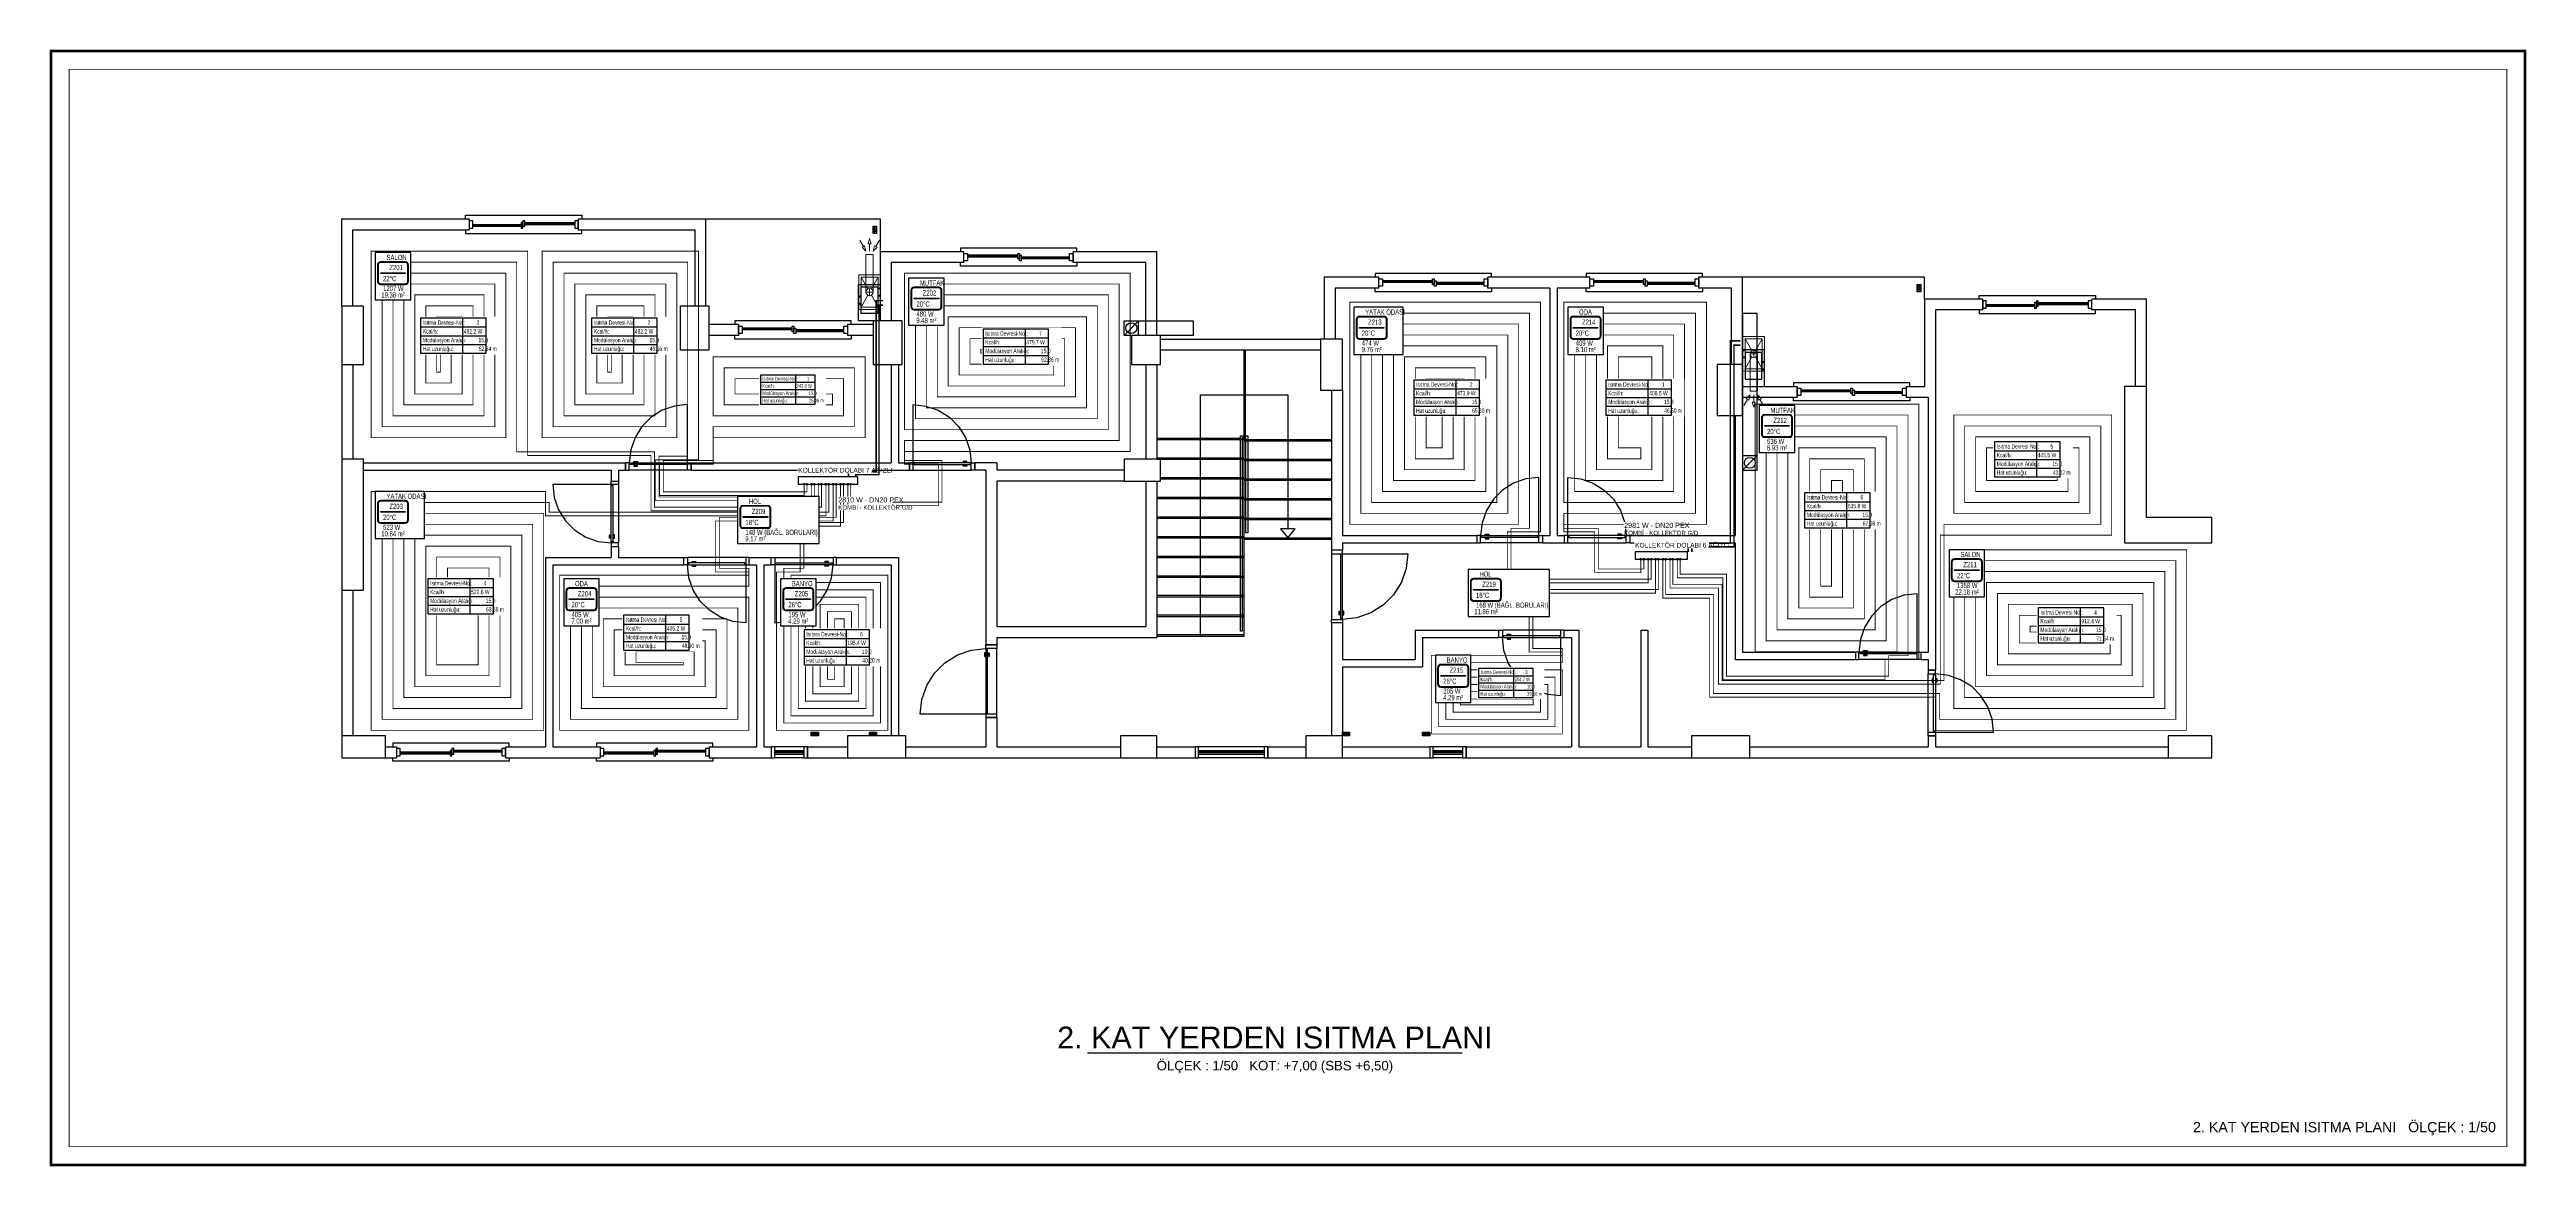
# Model space of a CAD drawing. Header units: centimetres. Extents: x -3952 to 22702, y 13298 to 16732.
# Drawn here: x 10198 to 13602, y 13328 to 14862 of the extents above; entities that cross this region are included whole.
import ezdxf
from ezdxf.enums import TextEntityAlignment as Align

# ---------------------------------------------------------------- set-up
doc = ezdxf.new("R2010")
doc.units = ezdxf.units.CM
doc.linetypes.add('ISITMA DONUS HATTI', pattern=[26, 20, -6])
for name, color, linetype in [('MD-YUK-BIRIMI', 7, 'Continuous'), ('MIMARI', 8, 'CONTINUOUS'), ('MIMARI-KOLON', 8, 'CONTINUOUS'), ('MTY-ISIKAYBIMAHAL', 2, 'CONTINUOUS'), ('MTY-ISITMA-DONUS-BORU', 30, 'ISITMA DONUS HATTI'), ('MTY-ISITMA-GIDIS-BORU', 10, 'CONTINUOUS'), ('MTY-KAT-ADI', 1, 'CONTINUOUS'), ('MTY-KOLLETOR', 7, 'CONTINUOUS'), ('MTY-PAFTA', 7, 'CONTINUOUS'), ('MTY-PEX-BORU', 1, 'CONTINUOUS'), ('MTY-RADYATÖR', 7, 'CONTINUOUS'), ('MTY-TEFRIS', 15, 'CONTINUOUS'), ('STM-ISITMA-CAP', 41, 'CONTINUOUS')]:
    doc.layers.add(name, color=color, linetype=linetype)
doc.layers.add('ROTAS-PAFTA-SINIRI', color=8, linetype='Continuous', plot=False)
doc.styles.add('MTYCAPLT', font='arial.ttf', dxfattribs={"width": 0.65, "height": 1})
doc.styles.add('ROTAS', font='arial.ttf')

# ---------------------------------------------------------------- blocks, each defined once
blk = doc.blocks.new('ROTAS_PAFTA')
blk.add_lwpolyline([(0, 0), (1, 0), (1, 1), (0, 1)], close=True)
blk = doc.blocks.new('MTY-RADYATOR MAHAL')
at = {"layer": 'MTY-ISIKAYBIMAHAL', "color": 2}
for points in [[(-35.7, 18.4), (-35.7, -18.4, 0.414214), (-28.2, -25.9), (28.2, -25.9, 0.414214), (35.7, -18.4), (35.7, 18.4, 0.414214), (28.2, 25.9), (-28.2, 25.9, 0.414214)], [(-34.2, 18.4), (-34.2, -18.4, 0.414214), (-28.2, -24.4), (28.2, -24.4, 0.414214), (34.2, -18.4), (34.2, 18.4, 0.414214), (28.2, 24.4), (-28.2, 24.4, 0.414214)]]:
    blk.add_lwpolyline(points, format="xyb", close=True, dxfattribs=at)
at = {"layer": 'MTY-ISIKAYBIMAHAL', "color": 4}
for points in [[(-35.2, 18.4), (-35.2, -18.4, 0.414214), (-28.2, -25.4), (28.2, -25.4, 0.414214), (35.2, -18.4), (35.2, 18.4, 0.414214), (28.2, 25.4), (-28.2, 25.4, 0.414214)], [(-34.7, 18.4), (-34.7, -18.4, 0.414214), (-28.2, -24.9), (28.2, -24.9, 0.414214), (34.7, -18.4), (34.7, 18.4, 0.414214), (28.2, 24.9), (-28.2, 24.9, 0.414214)]]:
    blk.add_lwpolyline(points, format="xyb", close=True, dxfattribs=at)
at = {"layer": 'MTY-ISIKAYBIMAHAL', "color": 2}
blk.add_lwpolyline([(-28.2, 0.8), (28.2, 0.8), (28.2, -0.8), (-28.2, -0.8)], close=True, dxfattribs=at)
at = {"layer": 'MTY-ISIKAYBIMAHAL', "color": 1, "style": 'MTYCAPLT', "width": 0.65}
for tag, p in [('MAHAL_001', (-14.9, 29.8)), ('NO_001', (-8.3, 6.7))]:
    blk.add_attdef(tag, p, '', height=12, rotation=360, dxfattribs=at)
at = {"layer": 'MTY-ISIKAYBIMAHAL', "color": 4, "style": 'MTYCAPLT', "width": 0.65}
for tag, p in [('DERECE_001', (-22.8, -18.5)), ('ISIKAYBI_001', (-22.7, -41.1))]:
    blk.add_attdef(tag, p, '', height=12, rotation=360, dxfattribs=at)
blk.add_attdef('ALAN', text='', height=12, rotation=360, dxfattribs=at).set_placement((0, -50), align=Align.MIDDLE_CENTER)
blk = doc.blocks.new('MTY-ETIKET')
at = {"layer": 'MTY-RADYATÖR'}
for p, q in [((-7, 6), (8, 6)), ((2.69, 0), (2.69, 8)), ((-7, 4), (8, 4)), ((-7, 2), (8, 2))]:
    blk.add_line(p, q, dxfattribs=at)
blk.add_lwpolyline([(8, 0), (8, 8), (-7, 8), (-7, 0)], close=True, dxfattribs=at)
at = {"layer": 'MTY-RADYATÖR', "style": 'MTYCAPLT', "width": 0.65}
for s, p in [('Isıtma Devresi-No.:', (-6.5, 7)), ('Kcal/h:', (-6.5, 5)), ('Modülasyon Aralığı:', (-6.5, 3)), ('Hat uzunluğu:', (-6.5, 1))]:
    blk.add_text(s, height=1, rotation=360, dxfattribs=at).set_placement(p, align=Align.MIDDLE_LEFT)
for tag, p in [('NO1_001', (5.8, 6.5)), ('AR_001', (6.25, 2.5)), ('UZ_001', (6.31, 0.51))]:
    blk.add_attdef(tag, p, '', height=1, rotation=360, dxfattribs=at)
at = {"layer": 'MTY-RADYATÖR', "color": 2, "style": 'MTYCAPLT', "width": 0.65}
for tag, p in [('BORU_001', (-7.07, 4.59)), ('YER_001', (2.9, 4.5))]:
    blk.add_attdef(tag, p, '', height=1, dxfattribs=at)
blk = doc.blocks.new('KOMBI1')
at = {"layer": 'MTY-TEFRIS', "color": 1, "lineweight": 20, "ltscale": 40}
for p, q in [((19.5, 17.5), (3.4, 26.6)), ((19.5, 12.5), (3.4, 3.4)), ((18.9, 15), (28.9, 15)), ((23.9, 20), (23.9, 10)), ((44.4, 26.6), (28.2, 17.5)), ((44.4, 3.4), (28.2, 12.5))]:
    blk.add_line(p, q, dxfattribs=at)
at = {"layer": 'MTY-TEFRIS', "color": 7, "lineweight": 20, "ltscale": 40}
for p, q in [((23.9, 20), (75.3, 20)), ((23.9, 10), (75.3, 10)), ((75.3, 20), (75.3, 10)), ((85.4, 25.3), (80.3, 20)), ((87.4, 21.8), (80.3, 20)), ((80.3, 15), (90.3, 15)), ((87.4, 8.2), (80.3, 10)), ((85.4, 4.7), (80.3, 10)), ((86.4, 23.6), (85.4, 25.3)), ((86.4, 6.5), (85.4, 4.7)), ((95, 28.6), (86.4, 23.6)), ((86.4, 23.6), (87.4, 21.8)), ((86.4, 6.5), (87.4, 8.2)), ((95, 1.4), (86.4, 6.5)), ((90.3, 15), (90.3, 17)), ((90.3, 17), (97.3, 15)), ((90.3, 15), (90.3, 13)), ((90.3, 13), (97.3, 15))]:
    blk.add_line(p, q, dxfattribs=at)
blk.add_lwpolyline([(0, 0), (47.8, 0), (47.8, 30), (0, 30)], close=True, dxfattribs=at)
at = {"layer": 'MTY-TEFRIS', "color": 1, "lineweight": 20, "ltscale": 40}
blk.add_lwpolyline([(3.4, 3.4), (44.4, 3.4), (44.4, 26.6), (3.4, 26.6)], close=True, dxfattribs=at)
at = {"layer": 'MTY-TEFRIS', "color": 3, "ltscale": 10}
blk.add_circle((18.9, 1), 1, dxfattribs=at)
at = {"layer": 'MTY-TEFRIS', "color": 7, "lineweight": 20, "ltscale": 40}
blk.add_circle((23.9, 15), 5, dxfattribs=at)
at = {"layer": 'MTY-TEFRIS', "color": 1, "ltscale": 10}
blk.add_circle((28.9, 1), 1, dxfattribs=at)
at = {"layer": 'MD-YUK-BIRIMI', "color": 3, "style": 'MTYCAPLT', "width": 0.65}
for tag, p in [('SOCP_001', (17.6, -0.5)), ('SO_001', (18.2, 0.5))]:
    blk.add_attdef(tag, p, '', height=1, dxfattribs=at)
at = {"layer": 'MD-YUK-BIRIMI', "color": 1, "style": 'MTYCAPLT', "width": 0.65}
for tag, p in [('SCCP_001', (27.6, -0.5)), ('SC_001', (28.3, 0.5))]:
    blk.add_attdef(tag, p, '', height=1, dxfattribs=at)

msp = doc.modelspace()

# ---------------------------------------------------------------- linework, layer by layer
at = {"layer": 'MIMARI'}
for p, q in [((10599.7, 14509.4), (10599.7, 14629.4)), ((10599.7, 14629.4), (10774.7, 14629.4)), ((10614.7, 14509.4), (10614.7, 14614.4)), ((10614.7, 14614.4), (10774.7, 14614.4)), ((10774.7, 14629.4), (10774.7, 14614.4)), ((10779.7, 14621.9), (10846, 14621.9)), ((10779.7, 14620.9), (10846, 14620.9)), ((10779.7, 14620.4), (10846, 14620.4)), ((10779.7, 14619.4), (10846, 14619.4)), ((10851, 14624.4), (10919.7, 14624.4)), ((10851, 14623.4), (10919.7, 14623.4)), ((10851, 14622.9), (10919.7, 14622.9)), ((10851, 14621.9), (10919.7, 14621.9)), ((10924.7, 14629.4), (11099.7, 14629.4)), ((10924.7, 14629.4), (10924.7, 14614.4)), ((10924.7, 14614.4), (11084.7, 14614.4)), ((11084.7, 14614.4), (11084.7, 14509.4)), ((11099.7, 14629.4), (11099.7, 14509.4)), ((11334.5, 14616.9), (11330, 14616.9)), ((11334.5, 14614.4), (11330, 14614.4)), ((11334.5, 14611.9), (11330, 14611.9)), ((11332.2, 14609.4), (11332.2, 14619.4)), ((11334.5, 14619.4), (11334.5, 14609.4)), ((11454.7, 14584.4), (11339.7, 14584.4)), ((11339.7, 14584.4), (11339.7, 14489.4)), ((11454.7, 14569.4), (11354.7, 14569.4)), ((11354.7, 14569.4), (11354.7, 14489.4)), ((11454.7, 14569.4), (11454.7, 14584.4)), ((11528.5, 14579.4), (11459.7, 14579.4)), ((11528.5, 14578.4), (11459.7, 14578.4)), ((11528.5, 14577.9), (11459.7, 14577.9)), ((11528.5, 14576.9), (11459.7, 14576.9)), ((11599.7, 14576.9), (11533.5, 14576.9)), ((11599.7, 14575.9), (11533.5, 14575.9)), ((11599.7, 14575.4), (11533.5, 14575.4)), ((11599.7, 14574.4), (11533.5, 14574.4)), ((11719.7, 14584.4), (11604.7, 14584.4)), ((11604.7, 14569.4), (11604.7, 14584.4)), ((11704.7, 14569.4), (11604.7, 14569.4)), ((11704.7, 14469.4), (11704.7, 14569.4)), ((11719.7, 14469.4), (11719.7, 14584.4)), ((12024.7, 14549.4), (11949.7, 14549.4)), ((11949.7, 14549.4), (11949.7, 14464.4)), ((12024.7, 14534.4), (12024.7, 14549.4)), ((12098.5, 14544.4), (12029.7, 14544.4)), ((12098.5, 14543.4), (12029.7, 14543.4)), ((12098.5, 14542.9), (12029.7, 14542.9)), ((12098.5, 14541.9), (12029.7, 14541.9)), ((12169.7, 14541.9), (12103.5, 14541.9)), ((12169.7, 14540.9), (12103.5, 14540.9)), ((12169.7, 14540.4), (12103.5, 14540.4)), ((12169.7, 14539.4), (12103.5, 14539.4)), ((12314.7, 14549.4), (12174.7, 14549.4)), ((12174.7, 14534.4), (12174.7, 14549.4)), ((12314.7, 14534.4), (12314.7, 14549.4)), ((12388.5, 14544.4), (12319.7, 14544.4)), ((12388.5, 14543.4), (12319.7, 14543.4)), ((12388.5, 14542.9), (12319.7, 14542.9)), ((12388.5, 14541.9), (12319.7, 14541.9)), ((12459.7, 14541.9), (12393.5, 14541.9)), ((12459.7, 14540.9), (12393.5, 14540.9)), ((12459.7, 14540.4), (12393.5, 14540.4)), ((12459.7, 14539.4), (12393.5, 14539.4)), ((12524.7, 14549.4), (12464.7, 14549.4)), ((12464.7, 14534.4), (12464.7, 14549.4)), ((12524.7, 14429.4), (12524.7, 14549.4)), ((12769.5, 14536.9), (12765, 14536.9)), ((12767.2, 14529.4), (12767.2, 14539.4)), ((12769.5, 14539.4), (12769.5, 14529.4)), ((12024.7, 14534.4), (11964.7, 14534.4)), ((11964.7, 14534.4), (11964.7, 14464.4)), ((12259.7, 14534.4), (12174.7, 14534.4)), ((12259.7, 14534.4), (12259.7, 14194.4)), ((12314.7, 14534.4), (12269.7, 14534.4)), ((12269.7, 14534.4), (12269.7, 14194.4)), ((12509.7, 14534.4), (12464.7, 14534.4)), ((12509.7, 14429.4), (12509.7, 14534.4)), ((12769.5, 14534.4), (12765, 14534.4)), ((12769.5, 14531.9), (12765, 14531.9)), ((12854.7, 14519.4), (12774.7, 14519.4)), ((12774.7, 14519.4), (12774.7, 14399.4)), ((12854.7, 14504.4), (12789.7, 14504.4)), ((12789.7, 14504.4), (12789.7, 14009.4)), ((12854.7, 14504.4), (12854.7, 14519.4)), ((12859.7, 14511.9), (12926, 14511.9)), ((12859.7, 14510.9), (12926, 14510.9)), ((12859.7, 14510.4), (12926, 14510.4)), ((12859.7, 14509.4), (12926, 14509.4)), ((12931, 14514.4), (12999.7, 14514.4)), ((12931, 14513.4), (12999.7, 14513.4)), ((12931, 14512.9), (12999.7, 14512.9)), ((12931, 14511.9), (12999.7, 14511.9)), ((13079.7, 14519.4), (13004.7, 14519.4)), ((13004.7, 14504.4), (13004.7, 14519.4)), ((13064.7, 14504.4), (13004.7, 14504.4)), ((13064.7, 14399.4), (13064.7, 14504.4)), ((13079.7, 14399.4), (13079.7, 14519.4)), ((11144.7, 14484.4), (11104.7, 14484.4)), ((11144.7, 14469.4), (11104.7, 14469.4)), ((11144.7, 14484.4), (11144.7, 14469.4)), ((11218.5, 14479.4), (11149.7, 14479.4)), ((11218.5, 14478.4), (11149.7, 14478.4)), ((11218.5, 14477.9), (11149.7, 14477.9)), ((11218.5, 14476.9), (11149.7, 14476.9)), ((11289.7, 14476.9), (11223.5, 14476.9)), ((11289.7, 14475.9), (11223.5, 14475.9)), ((11289.7, 14475.4), (11223.5, 14475.4)), ((11289.7, 14474.4), (11223.5, 14474.4)), ((11329.7, 14484.4), (11294.7, 14484.4)), ((11294.7, 14484.4), (11294.7, 14469.4)), ((11329.7, 14469.4), (11294.7, 14469.4)), ((11674.7, 14469.4), (11694.7, 14489.4)), ((11694.7, 14469.4), (11694.7, 14489.4)), ((11724.7, 14464.4), (11944.7, 14464.4)), ((11724.7, 14449.4), (11944.7, 14449.4)), ((11839.7, 14326.4), (11839.7, 14449.4)), ((11841.7, 14326.4), (11841.7, 14449.4)), ((10599.7, 14429.4), (10599.7, 14299.4)), ((10614.7, 14429.4), (10614.7, 14299.4)), ((11354.7, 14429.4), (11354.7, 14294.4)), ((11364.7, 14429.4), (11364.7, 14294.4)), ((11704.7, 14429.4), (11704.7, 14299.4)), ((11719.7, 14429.4), (11719.7, 14299.4)), ((12524.7, 14399.4), (12599.7, 14399.4)), ((12599.7, 14399.4), (12599.7, 14384.4)), ((12749.7, 14399.4), (12774.7, 14399.4)), ((12749.7, 14399.4), (12749.7, 14384.4)), ((11074.7, 14294.4), (11074.7, 14374.4)), ((11384.7, 14294.4), (11384.7, 14374.4)), ((11959.7, 14394.4), (11959.7, 14174.4)), ((11974.7, 14394.4), (11974.7, 14194.4)), ((12524.7, 14384.4), (12599.7, 14384.4)), ((12673.5, 14394.4), (12604.7, 14394.4)), ((12673.5, 14393.4), (12604.7, 14393.4)), ((12673.5, 14392.9), (12604.7, 14392.9)), ((12673.5, 14391.9), (12604.7, 14391.9)), ((12744.7, 14391.9), (12678.5, 14391.9)), ((12744.7, 14390.9), (12678.5, 14390.9)), ((12744.7, 14390.4), (12678.5, 14390.4)), ((12744.7, 14389.4), (12678.5, 14389.4)), ((12749.7, 14384.4), (12779.7, 14384.4)), ((12779.7, 14384.4), (12779.7, 14034.4)), ((12514.7, 14359.4), (12514.7, 14194.4)), ((12524.7, 14359.4), (12524.7, 14034.4)), ((11719.7, 14328.4), (11839.7, 14328.4)), ((11719.7, 14326.4), (11839.7, 14326.4)), ((11719.7, 14301.4), (11839.7, 14301.4)), ((11719.7, 14299.4), (11839.7, 14299.4)), ((11839.7, 14056.4), (11839.7, 14326.4)), ((11839.7, 14326.4), (11959.7, 14326.4)), ((11839.7, 14324.4), (11959.7, 14324.4)), ((11839.7, 14299.4), (11959.7, 14299.4)), ((11839.7, 14297.4), (11959.7, 14297.4)), ((12524.7, 14304.4), (12544.7, 14304.4)), ((12524.7, 14284.4), (12544.7, 14304.4)), ((10629.7, 14294.4), (10989.7, 14294.4)), ((10629.7, 14284.4), (10969.7, 14284.4)), ((10969.7, 14264.4), (10889.7, 14264.4)), ((10969.7, 14284.4), (10969.7, 14269.4)), ((10969.7, 14269.4), (10979.7, 14269.4)), ((10979.7, 14284.4), (10989.7, 14284.4)), ((10979.7, 14284.4), (10979.7, 14269.4)), ((10979.7, 14264.4), (10979.7, 14184.4)), ((10989.7, 14284.4), (10989.7, 14294.4)), ((11074.7, 14284.4), (10994.7, 14284.4)), ((11079.7, 14294.4), (11354.7, 14294.4)), ((11079.7, 14284.4), (11079.7, 14294.4)), ((11079.7, 14284.4), (11379.7, 14284.4)), ((11364.7, 14294.4), (11379.7, 14294.4)), ((11379.7, 14284.4), (11379.7, 14294.4)), ((11384.7, 14284.4), (11464.7, 14284.4)), ((11499.7, 14294.4), (11469.7, 14294.4)), ((11469.7, 14284.4), (11469.7, 14294.4)), ((11484.7, 14284.4), (11469.7, 14284.4)), ((11484.7, 14284.4), (11484.7, 14044.4)), ((11499.7, 14294.4), (11499.7, 14284.4)), ((11674.7, 14284.4), (11499.7, 14284.4)), ((11674.7, 14269.4), (11499.7, 14269.4)), ((11499.7, 14269.4), (11499.7, 14069.4)), ((11704.7, 14269.4), (11704.7, 14069.4)), ((11719.7, 14269.4), (11719.7, 14054.4)), ((11724.7, 14274.4), (11839.7, 14274.4)), ((11724.7, 14272.4), (11839.7, 14272.4)), ((11839.7, 14272.4), (11959.7, 14272.4)), ((11839.7, 14270.4), (11959.7, 14270.4)), ((12244.7, 14194.4), (12244.7, 14274.4)), ((12284.7, 14194.4), (12284.7, 14274.4)), ((11719.7, 14247.4), (11839.7, 14247.4)), ((11719.7, 14245.4), (11839.7, 14245.4)), ((11839.7, 14245.4), (11959.7, 14245.4)), ((11839.7, 14243.4), (11959.7, 14243.4)), ((11719.7, 14220.4), (11839.7, 14220.4)), ((11719.7, 14218.4), (11839.7, 14218.4)), ((11839.7, 14218.4), (11959.7, 14218.4)), ((11839.7, 14216.4), (11959.7, 14216.4)), ((10879.7, 14164.4), (10969.7, 14164.4)), ((10879.7, 14164.4), (10879.7, 13904.4)), ((10969.7, 14179.4), (10969.7, 14164.4)), ((10969.7, 14179.4), (10979.7, 14179.4)), ((10979.7, 14179.4), (10979.7, 14164.4)), ((10979.7, 14164.4), (11069.7, 14164.4)), ((11069.7, 14154.4), (11069.7, 14164.4)), ((11154.7, 14164.4), (11074.7, 14164.4)), ((11159.7, 14164.4), (11189.7, 14164.4)), ((11159.7, 14154.4), (11159.7, 14164.4)), ((11189.7, 14154.4), (11189.7, 14164.4)), ((11194.7, 14164.4), (11274.7, 14164.4)), ((11279.7, 14164.4), (11364.7, 14164.4)), ((11279.7, 14154.4), (11279.7, 14164.4)), ((11364.7, 14164.4), (11364.7, 13919.4)), ((11719.7, 14193.4), (11839.7, 14193.4)), ((11719.7, 14191.4), (11839.7, 14191.4)), ((11719.7, 14166.4), (11839.7, 14166.4)), ((11719.7, 14164.4), (11839.7, 14164.4)), ((11839.7, 14191.4), (11959.7, 14191.4)), ((11839.7, 14189.4), (11959.7, 14189.4)), ((11974.7, 14174.4), (11959.7, 14174.4)), ((11959.7, 14169.4), (11959.7, 14079.4)), ((11974.7, 14194.4), (12159.7, 14194.4)), ((11974.7, 14184.4), (12159.7, 14184.4)), ((11974.7, 14184.4), (11974.7, 14174.4)), ((11974.7, 14169.4), (12064.7, 14169.4)), ((12159.7, 14194.4), (12159.7, 14184.4)), ((12244.7, 14184.4), (12164.7, 14184.4)), ((12249.7, 14194.4), (12259.7, 14194.4)), ((12249.7, 14194.4), (12249.7, 14184.4)), ((12249.7, 14184.4), (12279.7, 14184.4)), ((12269.7, 14194.4), (12279.7, 14194.4)), ((12279.7, 14194.4), (12279.7, 14184.4)), ((12284.7, 14184.4), (12364.7, 14184.4)), ((12369.7, 14194.4), (12514.7, 14194.4)), ((12369.7, 14194.4), (12369.7, 14184.4)), ((12369.7, 14184.4), (12514.7, 14184.4)), ((12514.7, 14184.4), (12514.7, 14024.4)), ((10889.7, 14154.4), (11069.7, 14154.4)), ((10889.7, 14154.4), (10889.7, 13904.4)), ((11154.7, 14154.4), (11154.7, 14074.4)), ((11159.7, 14154.4), (11169.7, 14154.4)), ((11169.7, 14154.4), (11169.7, 13904.4)), ((11179.7, 14154.4), (11189.7, 14154.4)), ((11179.7, 14154.4), (11179.7, 13904.4)), ((11194.7, 14154.4), (11194.7, 14074.4)), ((11279.7, 14154.4), (11354.7, 14154.4)), ((11354.7, 14154.4), (11354.7, 13919.4)), ((11719.7, 14139.4), (11839.7, 14139.4)), ((11719.7, 14137.4), (11839.7, 14137.4)), ((10599.7, 14119.4), (10599.7, 13919.4)), ((10614.7, 14119.4), (10614.7, 13919.4)), ((11719.7, 14112.4), (11839.7, 14112.4)), ((11719.7, 14110.4), (11839.7, 14110.4)), ((12764.7, 14034.4), (12764.7, 14114.4)), ((11499.7, 14069.4), (11704.7, 14069.4)), ((11719.7, 14085.4), (11839.7, 14085.4)), ((11719.7, 14083.4), (11839.7, 14083.4)), ((11959.7, 14074.4), (11959.7, 13919.4)), ((11974.7, 14074.4), (11959.7, 14074.4)), ((11974.7, 14074.4), (11974.7, 14024.4)), ((12074.7, 14064.4), (12189.7, 14064.4)), ((12074.7, 14064.4), (12074.7, 14024.4)), ((12189.7, 14054.4), (12189.7, 14064.4)), ((12274.7, 14064.4), (12194.7, 14064.4)), ((12279.7, 14064.4), (12299.7, 14064.4)), ((12279.7, 14054.4), (12279.7, 14064.4)), ((12299.7, 14064.4), (12299.7, 13904.4)), ((12384.7, 14064.4), (12394.7, 14064.4)), ((12384.7, 14064.4), (12384.7, 13904.4)), ((12394.7, 14064.4), (12394.7, 13904.4)), ((11499.7, 14044.4), (11484.7, 14044.4)), ((11499.7, 14054.4), (11719.7, 14054.4)), ((11499.7, 14054.4), (11499.7, 14044.4)), ((11499.7, 13949.4), (11499.7, 14039.4)), ((11719.7, 14058.4), (11839.7, 14058.4)), ((11719.7, 14056.4), (11839.7, 14056.4)), ((12084.7, 14054.4), (12189.7, 14054.4)), ((12084.7, 14054.4), (12084.7, 14014.4)), ((12274.7, 14054.4), (12274.7, 13974.4)), ((12279.7, 14054.4), (12289.7, 14054.4)), ((12289.7, 14054.4), (12289.7, 13904.4)), ((12524.7, 14034.4), (12679.7, 14034.4)), ((12679.7, 14034.4), (12679.7, 14024.4)), ((12769.7, 14034.4), (12779.7, 14034.4)), ((12769.7, 14034.4), (12769.7, 14024.4)), ((11974.7, 14024.4), (12074.7, 14024.4)), ((11974.7, 14014.4), (12084.7, 14014.4)), ((11974.7, 14014.4), (11974.7, 13919.4)), ((12514.7, 14024.4), (12679.7, 14024.4)), ((12764.7, 14024.4), (12684.7, 14024.4)), ((12769.7, 14024.4), (12779.7, 14024.4)), ((12779.7, 14024.4), (12779.7, 14009.4)), ((12779.7, 14009.4), (12789.7, 14009.4)), ((12779.7, 13924.4), (12779.7, 14004.4)), ((11244.7, 13924.2), (11254.7, 13924.2)), ((11247.2, 13924.2), (11247.2, 13919.7)), ((11249.7, 13924.2), (11249.7, 13919.7)), ((11252.2, 13924.2), (11252.2, 13919.7)), ((11324.7, 13924.2), (11334.7, 13924.2)), ((11327.2, 13924.2), (11327.2, 13919.7)), ((11329.7, 13924.2), (11329.7, 13919.7)), ((11332.2, 13924.2), (11332.2, 13919.7)), ((11484.7, 13949.4), (11394.7, 13949.4)), ((11484.7, 13944.4), (11484.7, 13904.4)), ((11499.7, 13944.4), (11484.7, 13944.4)), ((11499.7, 13944.4), (11499.7, 13904.4)), ((11974.7, 13924.2), (11984.7, 13924.2)), ((11977.2, 13924.2), (11977.2, 13919.7)), ((11979.7, 13924.2), (11979.7, 13919.7)), ((11982.2, 13924.2), (11982.2, 13919.7)), ((12084.7, 13924.2), (12094.7, 13924.2)), ((12087.2, 13924.2), (12087.2, 13919.7)), ((12089.7, 13924.2), (12089.7, 13919.7)), ((12092.2, 13924.2), (12092.2, 13919.7)), ((12789.7, 13924.4), (12869.7, 13924.4)), ((10659.7, 13904.4), (10674.7, 13904.4)), ((10659.7, 13889.4), (10674.7, 13889.4)), ((10674.7, 13904.4), (10674.7, 13889.4)), ((10748.5, 13896.9), (10679.7, 13896.9)), ((10748.5, 13895.9), (10679.7, 13895.9)), ((10748.5, 13895.4), (10679.7, 13895.4)), ((10748.5, 13894.4), (10679.7, 13894.4)), ((10819.7, 13899.4), (10753.5, 13899.4)), ((10819.7, 13898.4), (10753.5, 13898.4)), ((10819.7, 13897.9), (10753.5, 13897.9)), ((10819.7, 13896.9), (10753.5, 13896.9)), ((10824.7, 13904.4), (10879.7, 13904.4)), ((10824.7, 13904.4), (10824.7, 13889.4)), ((10824.7, 13889.4), (10954.7, 13889.4)), ((10889.7, 13904.4), (10954.7, 13904.4)), ((10954.7, 13904.4), (10954.7, 13889.4)), ((11028.5, 13896.9), (10959.7, 13896.9)), ((11028.5, 13895.9), (10959.7, 13895.9)), ((11028.5, 13895.4), (10959.7, 13895.4)), ((11028.5, 13894.4), (10959.7, 13894.4)), ((11099.7, 13899.4), (11033.5, 13899.4)), ((11099.7, 13898.4), (11033.5, 13898.4)), ((11099.7, 13897.9), (11033.5, 13897.9)), ((11099.7, 13896.9), (11033.5, 13896.9)), ((11104.7, 13904.4), (11169.7, 13904.4)), ((11104.7, 13904.4), (11104.7, 13889.4)), ((11104.7, 13889.4), (11189.7, 13889.4)), ((11179.7, 13904.4), (11189.7, 13904.4)), ((11189.7, 13904.4), (11189.7, 13889.4)), ((11234.7, 13904.4), (11194.7, 13904.4)), ((11194.7, 13899.4), (11234.7, 13899.4)), ((11194.7, 13897.4), (11234.7, 13897.4)), ((11194.7, 13896.4), (11234.7, 13896.4)), ((11194.7, 13894.4), (11234.7, 13894.4)), ((11234.7, 13889.4), (11194.7, 13889.4)), ((11239.7, 13904.4), (11294.7, 13904.4)), ((11239.7, 13904.4), (11239.7, 13889.4)), ((11239.7, 13889.4), (11294.7, 13889.4)), ((11254.7, 13921.9), (11244.7, 13921.9)), ((11334.7, 13921.9), (11324.7, 13921.9)), ((11374.7, 13904.4), (11484.7, 13904.4)), ((11374.7, 13889.4), (11669.7, 13889.4)), ((11499.7, 13904.4), (11669.7, 13904.4)), ((11719.7, 13904.4), (11772.2, 13904.4)), ((11719.7, 13889.4), (11772.2, 13889.4)), ((11772.2, 13904.4), (11772.2, 13889.4)), ((11867.2, 13904.4), (11777.2, 13904.4)), ((11777.2, 13899.4), (11867.2, 13899.4)), ((11777.2, 13897.4), (11867.2, 13897.4)), ((11777.2, 13896.4), (11867.2, 13896.4)), ((11777.2, 13894.4), (11867.2, 13894.4)), ((11867.2, 13889.4), (11777.2, 13889.4)), ((11872.2, 13904.4), (11924.7, 13904.4)), ((11872.2, 13904.4), (11872.2, 13889.4)), ((11872.2, 13889.4), (11924.7, 13889.4)), ((11984.7, 13921.9), (11974.7, 13921.9)), ((11974.7, 13904.4), (12094.7, 13904.4)), ((11974.7, 13889.4), (12094.7, 13889.4)), ((12094.7, 13921.9), (12084.7, 13921.9)), ((12094.7, 13904.4), (12094.7, 13889.4)), ((12139.7, 13904.4), (12099.7, 13904.4)), ((12099.7, 13899.4), (12139.7, 13899.4)), ((12099.7, 13897.4), (12139.7, 13897.4)), ((12099.7, 13896.4), (12139.7, 13896.4)), ((12099.7, 13894.4), (12139.7, 13894.4)), ((12139.7, 13889.4), (12099.7, 13889.4)), ((12144.7, 13904.4), (12289.7, 13904.4)), ((12144.7, 13904.4), (12144.7, 13889.4)), ((12144.7, 13889.4), (12454.7, 13889.4)), ((12299.7, 13904.4), (12384.7, 13904.4)), ((12394.7, 13904.4), (12454.7, 13904.4)), ((12534.7, 13904.4), (12779.7, 13904.4)), ((12534.7, 13889.4), (13109.7, 13889.4)), ((12779.7, 13919.4), (12779.7, 13904.4)), ((12779.7, 13919.4), (12789.7, 13919.4)), ((12789.7, 13919.4), (12789.7, 13904.4)), ((12789.7, 13904.4), (13109.7, 13904.4))]:
    msp.add_line(p, q, dxfattribs=at)
for points in [[(10769.7, 14629.4), (10769.7, 14634.4), (10929.7, 14634.4), (10929.7, 14629.4)], [(10769.7, 14614.4), (10769.7, 14609.4), (10929.7, 14609.4), (10929.7, 14614.4)], [(10774.7, 14626.9), (10774.7, 14616.9), (10779.7, 14616.9), (10779.7, 14626.9), (10774.7, 14626.9)], [(10846, 14624.4), (10846, 14616.9), (10848.5, 14616.9), (10848.5, 14624.4), (10846, 14624.4)], [(10848.5, 14626.9), (10848.5, 14619.4), (10851, 14619.4), (10851, 14626.9), (10848.5, 14626.9)], [(10919.7, 14626.9), (10919.7, 14616.9), (10924.7, 14616.9), (10924.7, 14626.9), (10919.7, 14626.9)], [(11099.7, 14629.4), (11339.7, 14629.4), (11339.7, 14584.4)], [(11334.7, 14609.4), (11329.7, 14609.4), (11329.7, 14619.4), (11334.7, 14619.4), (11334.7, 14609.4)], [(11330, 14609.4), (11330, 14619.4)], [(11609.7, 14584.4), (11609.7, 14589.4), (11449.7, 14589.4), (11449.7, 14584.4)], [(11609.7, 14569.4), (11609.7, 14564.4), (11449.7, 14564.4), (11449.7, 14569.4)], [(11459.7, 14581.9), (11459.7, 14571.9), (11454.7, 14571.9), (11454.7, 14581.9), (11459.7, 14581.9)], [(11531, 14581.9), (11531, 14574.4), (11528.5, 14574.4), (11528.5, 14581.9), (11531, 14581.9)], [(11533.5, 14579.4), (11533.5, 14571.9), (11531, 14571.9), (11531, 14579.4), (11533.5, 14579.4)], [(11604.7, 14581.9), (11604.7, 14571.9), (11599.7, 14571.9), (11599.7, 14581.9), (11604.7, 14581.9)], [(11309.7, 14539.4), (11339.7, 14539.4), (11339.7, 14489.4), (11309.7, 14489.4), (11309.7, 14539.4)], [(11313.2, 14535.9), (11336.2, 14535.9), (11336.2, 14499.4), (11313.2, 14499.4), (11313.2, 14535.9)], [(12179.7, 14549.4), (12179.7, 14554.4), (12019.7, 14554.4), (12019.7, 14549.4)], [(12029.7, 14546.9), (12029.7, 14536.9), (12024.7, 14536.9), (12024.7, 14546.9), (12029.7, 14546.9)], [(12101, 14546.9), (12101, 14539.4), (12098.5, 14539.4), (12098.5, 14546.9), (12101, 14546.9)], [(12103.5, 14544.4), (12103.5, 14536.9), (12101, 14536.9), (12101, 14544.4), (12103.5, 14544.4)], [(12174.7, 14546.9), (12174.7, 14536.9), (12169.7, 14536.9), (12169.7, 14546.9), (12174.7, 14546.9)], [(12469.7, 14549.4), (12469.7, 14554.4), (12309.7, 14554.4), (12309.7, 14549.4)], [(12319.7, 14546.9), (12319.7, 14536.9), (12314.7, 14536.9), (12314.7, 14546.9), (12319.7, 14546.9)], [(12391, 14546.9), (12391, 14539.4), (12388.5, 14539.4), (12388.5, 14546.9), (12391, 14546.9)], [(12393.5, 14544.4), (12393.5, 14536.9), (12391, 14536.9), (12391, 14544.4), (12393.5, 14544.4)], [(12464.7, 14546.9), (12464.7, 14536.9), (12459.7, 14536.9), (12459.7, 14546.9), (12464.7, 14546.9)], [(12774.7, 14519.4), (12774.7, 14549.4), (12524.7, 14549.4)], [(12769.7, 14529.4), (12764.7, 14529.4), (12764.7, 14539.4), (12769.7, 14539.4), (12769.7, 14529.4)], [(12765, 14529.4), (12765, 14539.4)], [(12179.7, 14534.4), (12179.7, 14529.4), (12019.7, 14529.4), (12019.7, 14534.4)], [(12469.7, 14534.4), (12469.7, 14529.4), (12309.7, 14529.4), (12309.7, 14534.4)], [(12849.7, 14519.4), (12849.7, 14524.4), (13009.7, 14524.4), (13009.7, 14519.4)], [(12849.7, 14504.4), (12849.7, 14499.4), (13009.7, 14499.4), (13009.7, 14504.4)], [(12854.7, 14516.9), (12854.7, 14506.9), (12859.7, 14506.9), (12859.7, 14516.9), (12854.7, 14516.9)], [(12926, 14514.4), (12926, 14506.9), (12928.5, 14506.9), (12928.5, 14514.4), (12926, 14514.4)], [(12928.5, 14516.9), (12928.5, 14509.4), (12931, 14509.4), (12931, 14516.9), (12928.5, 14516.9)], [(12999.7, 14516.9), (12999.7, 14506.9), (13004.7, 14506.9), (13004.7, 14516.9), (12999.7, 14516.9)], [(11299.7, 14484.4), (11299.7, 14489.4), (11139.7, 14489.4), (11139.7, 14484.4)], [(11299.7, 14469.4), (11299.7, 14464.4), (11139.7, 14464.4), (11139.7, 14469.4)], [(11149.7, 14481.9), (11149.7, 14471.9), (11144.7, 14471.9), (11144.7, 14481.9), (11149.7, 14481.9)], [(11221, 14481.9), (11221, 14474.4), (11218.5, 14474.4), (11218.5, 14481.9), (11221, 14481.9)], [(11223.5, 14479.4), (11223.5, 14471.9), (11221, 14471.9), (11221, 14479.4), (11223.5, 14479.4)], [(11294.7, 14481.9), (11294.7, 14471.9), (11289.7, 14471.9), (11289.7, 14481.9), (11294.7, 14481.9)], [(11769.7, 14469.4), (11674.7, 14469.4), (11674.7, 14489.4), (11769.7, 14489.4), (11769.7, 14469.4)], [(12524.7, 14499.4), (12524.7, 14284.4), (12544.7, 14284.4), (12544.7, 14499.4), (12524.7, 14499.4)], [(12554.7, 14449.4), (12524.7, 14449.4), (12524.7, 14399.4), (12554.7, 14399.4), (12554.7, 14449.4)], [(12551.2, 14445.9), (12528.2, 14445.9), (12528.2, 14409.4), (12551.2, 14409.4), (12551.2, 14445.9)], [(12754.7, 14399.4), (12754.7, 14404.4), (12594.7, 14404.4), (12594.7, 14399.4)], [(11074.7, 14374.4), (11056.9, 14372.4), (11040, 14366.5), (11024.8, 14357), (11012.2, 14344.3), (11002.6, 14329.1), (10996.7, 14312.2), (10994.7, 14294.4)], [(11384.7, 14374.4), (11402.5, 14372.4), (11419.4, 14366.5), (11434.6, 14357), (11447.3, 14344.3), (11456.8, 14329.1), (11462.7, 14312.2), (11464.7, 14294.4)], [(11779.7, 14056.4), (11779.7, 14387.9), (11899.7, 14387.9), (11899.7, 14203.9)], [(12754.7, 14384.4), (12754.7, 14379.4), (12594.7, 14379.4), (12594.7, 14384.4)], [(12604.7, 14396.9), (12604.7, 14386.9), (12599.7, 14386.9), (12599.7, 14396.9), (12604.7, 14396.9)], [(12676, 14396.9), (12676, 14389.4), (12673.5, 14389.4), (12673.5, 14396.9), (12676, 14396.9)], [(12678.5, 14394.4), (12678.5, 14386.9), (12676, 14386.9), (12676, 14394.4), (12678.5, 14394.4)], [(12749.7, 14396.9), (12749.7, 14386.9), (12744.7, 14386.9), (12744.7, 14396.9), (12749.7, 14396.9)], [(11837.2, 14063.4), (11834.7, 14063.4), (11834.7, 14331.4), (11844.7, 14331.4), (11844.7, 14198.4), (11842.2, 14198.4), (11842.2, 14328.9), (11837.2, 14328.9), (11837.2, 14063.4)], [(10599.7, 14299.4), (10599.7, 14119.4), (10629.7, 14119.4), (10629.7, 14299.4), (10599.7, 14299.4)], [(10889.7, 14264.4), (10891.7, 14246.6), (10897.6, 14229.7), (10907.2, 14214.6), (10919.8, 14201.9), (10935, 14192.4), (10951.9, 14186.4), (10969.7, 14184.4)], [(10969.7, 14269.4), (10979.7, 14269.4), (10979.7, 14264.4), (10969.7, 14264.4), (10969.7, 14269.4)], [(10972.2, 14263.2), (10972.2, 14185.7), (10969.7, 14185.7), (10969.7, 14263.2), (10972.2, 14263.2)], [(10989.7, 14294.4), (10989.7, 14284.4), (10994.7, 14284.4), (10994.7, 14294.4), (10989.7, 14294.4)], [(11073.5, 14291.9), (10996, 14291.9), (10996, 14294.4), (11073.5, 14294.4), (11073.5, 14291.9)], [(11006, 14296.4), (11006, 14295.4), (11001, 14295.4), (11001, 14296.4), (11006, 14296.4)], [(11006, 14289.9), (11006, 14290.9), (11001, 14290.9), (11001, 14289.9), (11006, 14289.9)], [(11079.7, 14294.4), (11079.7, 14284.4), (11074.7, 14284.4), (11074.7, 14294.4), (11079.7, 14294.4)], [(11379.7, 14294.4), (11379.7, 14284.4), (11384.7, 14284.4), (11384.7, 14294.4), (11379.7, 14294.4)], [(11386, 14291.9), (11463.5, 14291.9), (11463.5, 14294.4), (11386, 14294.4), (11386, 14291.9)], [(11453.5, 14296.4), (11453.5, 14295.4), (11458.5, 14295.4), (11458.5, 14296.4), (11453.5, 14296.4)], [(11453.5, 14289.9), (11453.5, 14290.9), (11458.5, 14290.9), (11458.5, 14289.9), (11453.5, 14289.9)], [(11469.7, 14294.4), (11469.7, 14284.4), (11464.7, 14284.4), (11464.7, 14294.4), (11469.7, 14294.4)], [(12244.7, 14274.4), (12226.9, 14272.4), (12210, 14266.5), (12194.8, 14257), (12182.2, 14244.3), (12172.6, 14229.1), (12166.7, 14212.2), (12164.7, 14194.4)], [(12284.7, 14274.4), (12302.5, 14272.4), (12319.4, 14266.5), (12334.6, 14257), (12347.3, 14244.3), (12356.8, 14229.1), (12362.7, 14212.2), (12364.7, 14194.4)], [(10967.7, 14195.7), (10968.7, 14195.7), (10968.7, 14190.7), (10967.7, 14190.7), (10967.7, 14195.7)], [(10974.2, 14195.7), (10973.2, 14195.7), (10973.2, 14190.7), (10974.2, 14190.7), (10974.2, 14195.7)], [(11889.7, 14203.9), (11899.7, 14191.4), (11909.7, 14203.9), (11889.7, 14203.9)], [(12176, 14196.4), (12176, 14195.4), (12171, 14195.4), (12171, 14196.4), (12176, 14196.4)], [(12353.5, 14196.4), (12353.5, 14195.4), (12358.5, 14195.4), (12358.5, 14196.4), (12353.5, 14196.4)], [(10969.7, 14179.4), (10979.7, 14179.4), (10979.7, 14184.4), (10969.7, 14184.4), (10969.7, 14179.4)], [(11069.7, 14154.4), (11069.7, 14164.4), (11074.7, 14164.4), (11074.7, 14154.4), (11069.7, 14154.4)], [(11159.7, 14154.4), (11159.7, 14164.4), (11154.7, 14164.4), (11154.7, 14154.4), (11159.7, 14154.4)], [(11189.7, 14154.4), (11189.7, 14164.4), (11194.7, 14164.4), (11194.7, 14154.4), (11189.7, 14154.4)], [(11279.7, 14154.4), (11279.7, 14164.4), (11274.7, 14164.4), (11274.7, 14154.4), (11279.7, 14154.4)], [(11974.7, 14174.4), (11959.7, 14174.4), (11959.7, 14169.4), (11974.7, 14169.4), (11974.7, 14174.4)], [(11972.2, 14168.2), (11972.2, 14080.7), (11974.7, 14080.7), (11974.7, 14168.2), (11972.2, 14168.2)], [(12064.7, 14169.4), (12062.5, 14149.4), (12055.8, 14130.4), (12045.1, 14113.3), (12030.8, 14099.1), (12013.8, 14088.3), (11994.7, 14081.7), (11974.7, 14079.4)], [(12159.7, 14194.4), (12159.7, 14184.4), (12164.7, 14184.4), (12164.7, 14194.4), (12159.7, 14194.4)], [(12243.5, 14191.9), (12166, 14191.9), (12166, 14194.4), (12243.5, 14194.4), (12243.5, 14191.9)], [(12176, 14189.9), (12176, 14190.9), (12171, 14190.9), (12171, 14189.9), (12176, 14189.9)], [(12249.7, 14194.4), (12249.7, 14184.4), (12244.7, 14184.4), (12244.7, 14194.4), (12249.7, 14194.4)], [(12279.7, 14194.4), (12279.7, 14184.4), (12284.7, 14184.4), (12284.7, 14194.4), (12279.7, 14194.4)], [(12286, 14191.9), (12363.5, 14191.9), (12363.5, 14194.4), (12286, 14194.4), (12286, 14191.9)], [(12353.5, 14189.9), (12353.5, 14190.9), (12358.5, 14190.9), (12358.5, 14189.9), (12353.5, 14189.9)], [(12369.7, 14194.4), (12369.7, 14184.4), (12364.7, 14184.4), (12364.7, 14194.4), (12369.7, 14194.4)], [(11154.7, 14074.4), (11136.9, 14076.4), (11120, 14082.4), (11104.8, 14091.9), (11092.2, 14104.6), (11082.6, 14119.7), (11076.7, 14136.6), (11074.7, 14154.4)], [(11153.5, 14156.9), (11076, 14156.9), (11076, 14154.4), (11153.5, 14154.4), (11153.5, 14156.9)], [(11086, 14158.9), (11086, 14157.9), (11081, 14157.9), (11081, 14158.9), (11086, 14158.9)], [(11086, 14152.4), (11086, 14153.4), (11081, 14153.4), (11081, 14152.4), (11086, 14152.4)], [(11194.7, 14074.4), (11212.5, 14076.4), (11229.4, 14082.4), (11244.6, 14091.9), (11257.3, 14104.6), (11266.8, 14119.7), (11272.7, 14136.6), (11274.7, 14154.4)], [(11196, 14156.9), (11273.5, 14156.9), (11273.5, 14154.4), (11196, 14154.4), (11196, 14156.9)], [(11263.5, 14158.9), (11263.5, 14157.9), (11268.5, 14157.9), (11268.5, 14158.9), (11263.5, 14158.9)], [(11263.5, 14152.4), (11263.5, 14153.4), (11268.5, 14153.4), (11268.5, 14152.4), (11263.5, 14152.4)], [(12764.7, 14114.4), (12746.9, 14112.4), (12730, 14106.5), (12714.8, 14097), (12702.2, 14084.3), (12692.6, 14069.1), (12686.7, 14052.2), (12684.7, 14034.4)], [(11974.7, 14074.4), (11959.7, 14074.4), (11959.7, 14079.4), (11974.7, 14079.4), (11974.7, 14074.4)], [(11970.2, 14090.7), (11971.2, 14090.7), (11971.2, 14085.7), (11970.2, 14085.7), (11970.2, 14090.7)], [(11976.7, 14090.7), (11975.7, 14090.7), (11975.7, 14085.7), (11976.7, 14085.7), (11976.7, 14090.7)], [(12189.7, 14054.4), (12189.7, 14064.4), (12194.7, 14064.4), (12194.7, 14054.4), (12189.7, 14054.4)], [(12206, 14058.9), (12206, 14057.9), (12201, 14057.9), (12201, 14058.9), (12206, 14058.9)], [(12279.7, 14054.4), (12279.7, 14064.4), (12274.7, 14064.4), (12274.7, 14054.4), (12279.7, 14054.4)], [(11394.7, 13949.4), (11397, 13969.5), (11403.6, 13988.5), (11414.3, 14005.5), (11428.6, 14019.8), (11445.7, 14030.5), (11464.7, 14037.2), (11484.7, 14039.4)], [(11482.7, 14028.2), (11483.7, 14028.2), (11483.7, 14033.2), (11482.7, 14033.2), (11482.7, 14028.2)], [(11484.7, 14044.4), (11499.7, 14044.4), (11499.7, 14039.4), (11484.7, 14039.4), (11484.7, 14044.4)], [(11487.2, 13950.7), (11487.2, 14038.2), (11484.7, 14038.2), (11484.7, 13950.7), (11487.2, 13950.7)], [(11489.2, 14028.2), (11488.2, 14028.2), (11488.2, 14033.2), (11489.2, 14033.2), (11489.2, 14028.2)], [(12274.7, 13974.4), (12256.9, 13976.4), (12240, 13982.4), (12224.8, 13991.9), (12212.2, 14004.6), (12202.6, 14019.7), (12196.7, 14036.6), (12194.7, 14054.4)], [(12273.5, 14056.9), (12196, 14056.9), (12196, 14054.4), (12273.5, 14054.4), (12273.5, 14056.9)], [(12206, 14052.4), (12206, 14053.4), (12201, 14053.4), (12201, 14052.4), (12206, 14052.4)], [(12679.7, 14034.4), (12679.7, 14024.4), (12684.7, 14024.4), (12684.7, 14034.4), (12679.7, 14034.4)], [(12763.5, 14031.9), (12686, 14031.9), (12686, 14034.4), (12763.5, 14034.4), (12763.5, 14031.9)], [(12696, 14036.4), (12696, 14035.4), (12691, 14035.4), (12691, 14036.4), (12696, 14036.4)], [(12696, 14029.9), (12696, 14030.9), (12691, 14030.9), (12691, 14029.9), (12696, 14029.9)], [(12769.7, 14034.4), (12769.7, 14024.4), (12764.7, 14024.4), (12764.7, 14034.4), (12769.7, 14034.4)], [(12789.7, 14009.4), (12779.7, 14009.4), (12779.7, 14004.4), (12789.7, 14004.4), (12789.7, 14009.4)], [(12785.2, 13993.2), (12786.2, 13993.2), (12786.2, 13998.2), (12785.2, 13998.2), (12785.2, 13993.2)], [(12787.2, 13925.7), (12787.2, 14003.2), (12789.7, 14003.2), (12789.7, 13925.7), (12787.2, 13925.7)], [(12869.7, 13924.4), (12867.7, 13942.2), (12861.8, 13959.1), (12852.3, 13974.3), (12839.6, 13987), (12824.4, 13996.5), (12807.5, 14002.4), (12789.7, 14004.4)], [(12791.7, 13993.2), (12790.7, 13993.2), (12790.7, 13998.2), (12791.7, 13998.2), (12791.7, 13993.2)], [(11254.7, 13924.4), (11254.7, 13919.4), (11244.7, 13919.4), (11244.7, 13924.4), (11254.7, 13924.4)], [(11334.7, 13924.4), (11334.7, 13919.4), (11324.7, 13919.4), (11324.7, 13924.4), (11334.7, 13924.4)], [(11484.7, 13944.4), (11499.7, 13944.4), (11499.7, 13949.4), (11484.7, 13949.4), (11484.7, 13944.4)], [(11984.7, 13924.4), (11984.7, 13919.4), (11974.7, 13919.4), (11974.7, 13924.4), (11984.7, 13924.4)], [(12094.7, 13924.4), (12094.7, 13919.4), (12084.7, 13919.4), (12084.7, 13924.4), (12094.7, 13924.4)], [(12789.7, 13919.4), (12779.7, 13919.4), (12779.7, 13924.4), (12789.7, 13924.4), (12789.7, 13919.4)], [(10829.7, 13904.4), (10829.7, 13909.4), (10669.7, 13909.4), (10669.7, 13904.4)], [(10829.7, 13889.4), (10829.7, 13884.4), (10669.7, 13884.4), (10669.7, 13889.4)], [(10679.7, 13891.9), (10679.7, 13901.9), (10674.7, 13901.9), (10674.7, 13891.9), (10679.7, 13891.9)], [(10751, 13891.9), (10751, 13899.4), (10748.5, 13899.4), (10748.5, 13891.9), (10751, 13891.9)], [(10753.5, 13894.4), (10753.5, 13901.9), (10751, 13901.9), (10751, 13894.4), (10753.5, 13894.4)], [(10824.7, 13891.9), (10824.7, 13901.9), (10819.7, 13901.9), (10819.7, 13891.9), (10824.7, 13891.9)], [(11109.7, 13904.4), (11109.7, 13909.4), (10949.7, 13909.4), (10949.7, 13904.4)], [(11109.7, 13889.4), (11109.7, 13884.4), (10949.7, 13884.4), (10949.7, 13889.4)], [(10959.7, 13891.9), (10959.7, 13901.9), (10954.7, 13901.9), (10954.7, 13891.9), (10959.7, 13891.9)], [(11031, 13891.9), (11031, 13899.4), (11028.5, 13899.4), (11028.5, 13891.9), (11031, 13891.9)], [(11033.5, 13894.4), (11033.5, 13901.9), (11031, 13901.9), (11031, 13894.4), (11033.5, 13894.4)], [(11104.7, 13891.9), (11104.7, 13901.9), (11099.7, 13901.9), (11099.7, 13891.9), (11104.7, 13891.9)], [(11189.7, 13904.4), (11189.7, 13889.4), (11194.7, 13889.4), (11194.7, 13904.4), (11189.7, 13904.4)], [(11234.7, 13904.4), (11234.7, 13889.4), (11239.7, 13889.4), (11239.7, 13904.4), (11234.7, 13904.4)], [(11254.7, 13919.7), (11244.7, 13919.7)], [(11334.7, 13919.7), (11324.7, 13919.7)], [(11772.2, 13904.4), (11772.2, 13889.4), (11777.2, 13889.4), (11777.2, 13904.4), (11772.2, 13904.4)], [(11867.2, 13904.4), (11867.2, 13889.4), (11872.2, 13889.4), (11872.2, 13904.4), (11867.2, 13904.4)], [(11984.7, 13919.7), (11974.7, 13919.7)], [(12094.7, 13919.7), (12084.7, 13919.7)], [(12094.7, 13904.4), (12094.7, 13889.4), (12099.7, 13889.4), (12099.7, 13904.4), (12094.7, 13904.4)], [(12139.7, 13904.4), (12139.7, 13889.4), (12144.7, 13889.4), (12144.7, 13904.4), (12139.7, 13904.4)]]:
    msp.add_lwpolyline(points, dxfattribs=at)
for centre, radius in [((11311.5, 14522.7), 1), ((11311.5, 14512.7), 1), ((11684.7, 14479.4), 7.5), ((12553, 14432.7), 1), ((12553, 14422.7), 1), ((12534.7, 14294.4), 7.5)]:
    msp.add_circle(centre, radius, dxfattribs=at)
at = {"layer": 'MIMARI-KOLON'}
for points in [[(10599.7, 14509.4), (10599.7, 14429.4), (10629.7, 14429.4), (10629.7, 14509.4), (10599.7, 14509.4)], [(11064.7, 14509.4), (11064.7, 14449.4), (11104.7, 14449.4), (11104.7, 14509.4), (11064.7, 14509.4)], [(11329.7, 14489.4), (11329.7, 14429.4), (11369.7, 14429.4), (11369.7, 14489.4), (11329.7, 14489.4)], [(11684.7, 14469.4), (11684.7, 14429.4), (11724.7, 14429.4), (11724.7, 14469.4), (11684.7, 14469.4)], [(11944.7, 14464.4), (11944.7, 14394.4), (11974.7, 14394.4), (11974.7, 14464.4), (11944.7, 14464.4)], [(12489.7, 14429.4), (12489.7, 14359.4), (12524.7, 14359.4), (12524.7, 14429.4), (12489.7, 14429.4)], [(13169.7, 14219.4), (13079.7, 14219.4), (13079.7, 14399.4), (13049.7, 14399.4), (13049.7, 14184.4), (13169.7, 14184.4), (13169.7, 14219.4)], [(11674.7, 14299.4), (11674.7, 14269.4), (11724.7, 14269.4), (11724.7, 14299.4), (11674.7, 14299.4)], [(10599.7, 13919.4), (10599.7, 13889.4), (10659.7, 13889.4), (10659.7, 13919.4), (10599.7, 13919.4)], [(11294.7, 13919.4), (11294.7, 13889.4), (11374.7, 13889.4), (11374.7, 13919.4), (11294.7, 13919.4)], [(11669.7, 13919.4), (11669.7, 13889.4), (11719.7, 13889.4), (11719.7, 13919.4), (11669.7, 13919.4)], [(11924.7, 13919.4), (11924.7, 13889.4), (11974.7, 13889.4), (11974.7, 13919.4), (11924.7, 13919.4)], [(12454.7, 13919.4), (12454.7, 13889.4), (12534.7, 13889.4), (12534.7, 13919.4), (12454.7, 13919.4)], [(13109.7, 13919.4), (13109.7, 13889.4), (13169.7, 13889.4), (13169.7, 13919.4), (13109.7, 13919.4)]]:
    msp.add_lwpolyline(points, dxfattribs=at)
at = {"layer": 'MTY-ISITMA-DONUS-BORU', "const_width": 2}
for points in [[(11343.5, 14517), (11334, 14517), (11334, 14282), (11296, 14282), (11296, 14275)], [(12521.5, 14456), (12513, 14456), (12513, 14179), (12455, 14179), (12455, 14172)]]:
    msp.add_lwpolyline(points, dxfattribs=at)
at = {"layer": 'MTY-ISITMA-GIDIS-BORU', "const_width": 2}
for points in [[(11343.5, 14511), (11338, 14511), (11338, 14278), (11306, 14278), (11306, 14275)], [(12521.5, 14462), (12508, 14462), (12508, 14184), (12450, 14184), (12450, 14172)]]:
    msp.add_lwpolyline(points, dxfattribs=at)
at = {"layer": 'MTY-KAT-ADI'}
msp.add_line((11624.6, 13484), (12139.4, 13484), dxfattribs=at)
at = {"layer": 'MTY-KOLLETOR'}
for points in [[(11227, 14265), (11309, 14265), (11309, 14275), (11227, 14275)], [(12377, 14162), (12449, 14162), (12449, 14172), (12377, 14172)]]:
    msp.add_lwpolyline(points, close=True, dxfattribs=at)
for centre in [(11235, 14265), (11239, 14265), (11245, 14265), (11249, 14265), (11255, 14265), (11259, 14265), (11265, 14265), (11269, 14265), (11275, 14265), (11279, 14265), (11285, 14265), (11289, 14265), (11295, 14265), (11299, 14265), (12385, 14162), (12389, 14162), (12395, 14162), (12399, 14162), (12405, 14162), (12409, 14162), (12415, 14162), (12419, 14162), (12425, 14162), (12429, 14162), (12435, 14162), (12439, 14162)]:
    msp.add_circle(centre, 1.2, dxfattribs=at)
at = {"layer": 'MTY-PAFTA'}
for points, const_width in [([(10200, 13330), (13600, 13330), (13600, 14860), (10200, 14860)], 4), ([(10225, 13355), (13575, 13355), (13575, 14835), (10225, 14835)], 1)]:
    msp.add_lwpolyline(points, close=True, dxfattribs=dict(at, const_width=const_width))
at = {"layer": 'MTY-PEX-BORU', "const_width": 1.2}
for points in [[(11255, 14265), (11255, 14228.5), (11024.5, 14228.5), (11024.5, 14304.5), (10855, 14304.5), (10855, 14329), (10855, 14585), (10640, 14585), (10640, 14329), (10825, 14329), (10825, 14555), (10670, 14555), (10670, 14359), (10795, 14359), (10795, 14525), (10700, 14525), (10700, 14389), (10765, 14389), (10765, 14495), (10730, 14495), (10730, 14419), (10735, 14419), (10735, 14480), (10750, 14480), (10750, 14404), (10715, 14404), (10715, 14510), (10780, 14510), (10780, 14374), (10685, 14374), (10685, 14540), (10810, 14540), (10810, 14344), (10655, 14344), (10655, 14570), (10840, 14570), (10840, 14329), (10840, 14309.5), (11029.5, 14309.5), (11029.5, 14233.5), (11259, 14233.5), (11259, 14265)], [(11245, 14265), (11245, 14242.5), (11030.5, 14242.5), (11030.5, 14298.5), (11090, 14298.5), (11090, 14329), (11090, 14585), (10875, 14585), (10875, 14329), (11060, 14329), (11060, 14555), (10905, 14555), (10905, 14359), (11030, 14359), (11030, 14525), (10935, 14525), (10935, 14389), (11000, 14389), (11000, 14495), (10965, 14495), (10965, 14419), (10970, 14419), (10970, 14480), (10985, 14480), (10985, 14404), (10950, 14404), (10950, 14510), (11015, 14510), (11015, 14374), (10920, 14374), (10920, 14540), (11045, 14540), (11045, 14344), (10890, 14344), (10890, 14570), (11075, 14570), (11075, 14329), (11075, 14303.5), (11035.5, 14303.5), (11035.5, 14247.5), (11249, 14247.5), (11249, 14265)], [(11295, 14265), (11295, 14235.5), (11419.5, 14235.5), (11419.5, 14292.5), (11373, 14292.5), (11373, 14310), (11683, 14310), (11683, 14555), (11373, 14555), (11373, 14340), (11653, 14340), (11653, 14525), (11403, 14525), (11403, 14370), (11623, 14370), (11623, 14495), (11433, 14495), (11433, 14400), (11593, 14400), (11593, 14465), (11463, 14465), (11463, 14430), (11563, 14430), (11563, 14445), (11478, 14445), (11478, 14450), (11578, 14450), (11578, 14415), (11448, 14415), (11448, 14480), (11608, 14480), (11608, 14385), (11418, 14385), (11418, 14510), (11638, 14510), (11638, 14355), (11388, 14355), (11388, 14540), (11668, 14540), (11668, 14325), (11373, 14325), (11373, 14297.5), (11424.5, 14297.5), (11424.5, 14240.5), (11299, 14240.5), (11299, 14265)], [(12395, 14162), (12395, 14129.5), (12201.5, 14129.5), (12201.5, 14199.5), (12247, 14199.5), (12247, 14210), (12247, 14515), (11985, 14515), (11985, 14210), (12217, 14210), (12217, 14485), (12015, 14485), (12015, 14240), (12187, 14240), (12187, 14455), (12045, 14455), (12045, 14270), (12157, 14270), (12157, 14425), (12075, 14425), (12075, 14300), (12127, 14300), (12127, 14395), (12112, 14395), (12112, 14315), (12090, 14315), (12090, 14410), (12142, 14410), (12142, 14285), (12060, 14285), (12060, 14440), (12172, 14440), (12172, 14255), (12030, 14255), (12030, 14470), (12202, 14470), (12202, 14225), (12000, 14225), (12000, 14500), (12232, 14500), (12232, 14210), (12232, 14204.5), (12206.5, 14204.5), (12206.5, 14134.5), (12399, 14134.5), (12399, 14162)], [(12385, 14162), (12385, 14143.5), (12321.5, 14143.5), (12321.5, 14199.5), (12279, 14199.5), (12279, 14210), (12475, 14210), (12475, 14515), (12279, 14515), (12279, 14240), (12445, 14240), (12445, 14485), (12309, 14485), (12309, 14270), (12415, 14270), (12415, 14455), (12339, 14455), (12339, 14300), (12385, 14300), (12385, 14315), (12354, 14315), (12354, 14440), (12400, 14440), (12400, 14285), (12324, 14285), (12324, 14470), (12430, 14470), (12430, 14255), (12294, 14255), (12294, 14500), (12460, 14500), (12460, 14225), (12279, 14225), (12279, 14204.5), (12326.5, 14204.5), (12326.5, 14148.5), (12389, 14148.5), (12389, 14162)], [(11235, 14265), (11235, 14249.5), (11036.5, 14249.5), (11036.5, 14292.5), (11110, 14292.5), (11110, 14329), (11319, 14329), (11319, 14440), (11110, 14440), (11110, 14359), (11289, 14359), (11289, 14410), (11140, 14410), (11140, 14389), (11274, 14389), (11274, 14374), (11125, 14374), (11125, 14425), (11304, 14425), (11304, 14344), (11110, 14344), (11110, 14297.5), (11041.5, 14297.5), (11041.5, 14254.5), (11239, 14254.5), (11239, 14265)], [(12435, 14162), (12435, 14136.5), (12497.5, 14136.5), (12497.5, 13996.5), (12720.5, 13996.5), (12720.5, 14024.5), (12767, 14024.5), (12767, 14035), (12767, 14375), (12542, 14375), (12542, 14035), (12737, 14035), (12737, 14345), (12572, 14345), (12572, 14065), (12707, 14065), (12707, 14315), (12602, 14315), (12602, 14095), (12677, 14095), (12677, 14285), (12632, 14285), (12632, 14125), (12647, 14125), (12647, 14270), (12662, 14270), (12662, 14110), (12617, 14110), (12617, 14300), (12692, 14300), (12692, 14080), (12587, 14080), (12587, 14330), (12722, 14330), (12722, 14050), (12557, 14050), (12557, 14360), (12752, 14360), (12752, 14035), (12752, 14029.5), (12725.5, 14029.5), (12725.5, 14001.5), (12502.5, 14001.5), (12502.5, 14141.5), (12439, 14141.5), (12439, 14162)], [(12425, 14162), (12425, 14122.5), (12491.5, 14122.5), (12491.5, 13990.5), (12788, 13990.5), (12796.5, 13990.5), (12796.5, 14195), (12815, 14195), (13032, 14195), (13032, 14360), (12815, 14360), (12815, 14225), (13002, 14225), (13002, 14330), (12845, 14330), (12845, 14255), (12972, 14255), (12972, 14300), (12875, 14300), (12875, 14285), (12957, 14285), (12957, 14270), (12860, 14270), (12860, 14315), (12987, 14315), (12987, 14240), (12830, 14240), (12830, 14345), (13017, 14345), (13017, 14210), (12815, 14210), (12801.5, 14210), (12801.5, 13995.5), (12788, 13995.5), (12496.5, 13995.5), (12496.5, 14127.5), (12429, 14127.5), (12429, 14162)], [(11265, 14265), (11265, 14221.5), (10887, 14221.5), (10879.5, 14221.5), (10879.5, 14255), (10877, 14255), (10640, 14255), (10640, 13927), (10877, 13927), (10877, 14225), (10670, 14225), (10670, 13957), (10847, 13957), (10847, 14195), (10700, 14195), (10700, 13987), (10817, 13987), (10817, 14165), (10730, 14165), (10730, 14017), (10787, 14017), (10787, 14135), (10745, 14135), (10745, 14150), (10802, 14150), (10802, 14002), (10715, 14002), (10715, 14180), (10832, 14180), (10832, 13972), (10685, 13972), (10685, 14210), (10862, 14210), (10862, 13942), (10655, 13942), (10655, 14240), (10877, 14240), (10884.5, 14240), (10884.5, 14226.5), (10887, 14226.5), (11269, 14226.5), (11269, 14265)], [(11275, 14265), (11275, 14214.5), (11113.5, 14214.5), (11113.5, 14144.5), (11159, 14144.5), (11159, 14140), (10899, 14140), (10899, 13927), (11159, 13927), (11159, 14110), (10929, 14110), (10929, 13957), (11129, 13957), (11129, 14080), (10959, 14080), (10959, 13987), (11099, 13987), (11099, 14050), (10989, 14050), (10989, 14017), (11069, 14017), (11069, 14020), (11004, 14020), (11004, 14035), (11084, 14035), (11084, 14002), (10974, 14002), (10974, 14065), (11114, 14065), (11114, 13972), (10944, 13972), (10944, 14095), (11144, 14095), (11144, 13942), (10914, 13942), (10914, 14125), (11159, 14125), (11159, 14149.5), (11118.5, 14149.5), (11118.5, 14219.5), (11279, 14219.5), (11279, 14265)], [(11285, 14265), (11285, 14207.5), (11229.5, 14207.5), (11229.5, 14144.5), (11197, 14144.5), (11197, 14140), (11197, 13927), (11350, 13927), (11350, 14140), (11217, 14140), (11217, 13947), (11330, 13947), (11330, 14120), (11237, 14120), (11237, 13967), (11310, 13967), (11310, 14100), (11257, 14100), (11257, 13987), (11290, 13987), (11290, 14080), (11277, 14080), (11277, 13997), (11267, 13997), (11267, 14090), (11300, 14090), (11300, 13977), (11247, 13977), (11247, 14110), (11320, 14110), (11320, 13957), (11227, 13957), (11227, 14130), (11340, 14130), (11340, 13937), (11207, 13937), (11207, 14140), (11207, 14149.5), (11234.5, 14149.5), (11234.5, 14212.5), (11289, 14212.5), (11289, 14265)], [(12405, 14162), (12405, 14115.5), (12231.5, 14115.5), (12231.5, 14034.5), (12277, 14034.5), (12277, 14030), (12097, 14030), (12097, 13922), (12277, 13922), (12277, 14010), (12117, 14010), (12117, 13942), (12257, 13942), (12257, 13990), (12137, 13990), (12137, 13962), (12237, 13962), (12237, 13970), (12147, 13970), (12147, 13980), (12247, 13980), (12247, 13952), (12127, 13952), (12127, 14000), (12267, 14000), (12267, 13932), (12107, 13932), (12107, 14020), (12277, 14020), (12277, 14039.5), (12236.5, 14039.5), (12236.5, 14120.5), (12409, 14120.5), (12409, 14162)], [(12415, 14162), (12415, 14108.5), (12479.5, 14108.5), (12479.5, 13972.5), (12788, 13972.5), (12790.5, 13972.5), (12790.5, 13927), (12815, 13927), (13135, 13927), (13135, 14175), (12815, 14175), (12815, 13957), (13105, 13957), (13105, 14145), (12845, 14145), (12845, 13987), (13075, 13987), (13075, 14115), (12875, 14115), (12875, 14017), (13045, 14017), (13045, 14085), (12905, 14085), (12905, 14047), (13015, 14047), (13015, 14062), (12920, 14062), (12920, 14070), (13030, 14070), (13030, 14032), (12890, 14032), (12890, 14100), (13060, 14100), (13060, 14002), (12860, 14002), (12860, 14130), (13090, 14130), (13090, 13972), (12830, 13972), (12830, 14160), (13120, 14160), (13120, 13942), (12815, 13942), (12795.5, 13942), (12795.5, 13977.5), (12788, 13977.5), (12484.5, 13977.5), (12484.5, 14113.5), (12419, 14113.5), (12419, 14162)]]:
    msp.add_lwpolyline(points, dxfattribs=at)

# ---------------------------------------------------------------- block references
at = {"layer": 'MTY-TEFRIS', "rotation": 90}
msp.add_blockref('KOMBI1', (11340, 14505), dxfattribs=at)
at = {"layer": 'ROTAS-PAFTA-SINIRI', "xscale": 3400, "yscale": 1530}
msp.add_blockref('ROTAS_PAFTA', (10200, 13330), dxfattribs=at)

# ---------------------------------------------------------------- texts
at = {"layer": 'MTY-KAT-ADI', "style": 'ROTAS'}
for s, height, p in [('2. KAT YERDEN ISITMA PLANI', 30, (11882, 13490)), ('ÖLÇEK : 1/50   KOT: +7,00 (SBS +6,50)', 13, (11882, 13460))]:
    msp.add_text(s, height=height, dxfattribs=at).set_placement(p, align=Align.CENTER)
at = {"layer": 'MTY-PAFTA', "style": 'ROTAS'}
msp.add_text('2. KAT YERDEN ISITMA PLANI   ÖLÇEK : 1/50', height=14, dxfattribs=at).set_placement((13560, 13375), align=Align.RIGHT)

# ---------------------------------------------------------------- next in the draw order: wipeouts: each hides what was drawn before it
for points in [[(10645.6, 14518.4), (10694.4, 14518.4), (10694.4, 14583.1), (10645.6, 14583.1)], [(11378.6, 14483.4), (11427.4, 14483.4), (11427.4, 14548.1), (11378.6, 14548.1)], [(11990.6, 14443.4), (12058.2, 14443.4), (12058.2, 14508.1), (11990.6, 14508.1)], [(12284.6, 14443.4), (12333.4, 14443.4), (12333.4, 14508.1), (12284.6, 14508.1)], [(10706, 14443), (10815.9, 14443), (10815.9, 14495), (10706, 14495)], [(10941, 14443), (11050.9, 14443), (11050.9, 14495), (10941, 14495)], [(11479, 14428), (11588.9, 14428), (11588.9, 14480), (11479, 14480)], [(11173, 14373), (11265.3, 14373), (11265.3, 14417), (11173, 14417)], [(12071, 14358), (12180.9, 14358), (12180.9, 14410), (12071, 14410)], [(12335, 14358), (12444.9, 14358), (12444.9, 14410), (12335, 14410)], [(12547.6, 14308.4), (12596.4, 14308.4), (12596.4, 14373.1), (12547.6, 14373.1)], [(12869, 14273), (12978.9, 14273), (12978.9, 14325), (12869, 14325)], [(11328.8, 14280), (11226, 14280), (11226, 14288.5), (11328.8, 14288.5)], [(10645.6, 14190.4), (10713.2, 14190.4), (10713.2, 14255.1), (10645.6, 14255.1)], [(11143.6, 14183.4), (11255.6, 14183.4), (11255.6, 14248.1), (11143.6, 14248.1)], [(11356.8, 14239), (11281, 14239), (11281, 14248), (11356.8, 14248)], [(12608, 14203), (12717.9, 14203), (12717.9, 14255), (12608, 14255)], [(12436.8, 14204), (12361, 14204), (12361, 14213), (12436.8, 14213)], [(12478.8, 14177), (12376, 14177), (12376, 14185.5), (12478.8, 14185.5)], [(12808.6, 14110.4), (12857.4, 14110.4), (12857.4, 14175.1), (12808.6, 14175.1)], [(10716, 14085), (10825.9, 14085), (10825.9, 14137), (10716, 14137)], [(10904.6, 14070.4), (10953.4, 14070.4), (10953.4, 14135.1), (10904.6, 14135.1)], [(11202.6, 14070.4), (11251.4, 14070.4), (11251.4, 14135.1), (11202.6, 14135.1)], [(12147.6, 14083.4), (12259.6, 14083.4), (12259.6, 14148.1), (12147.6, 14148.1)], [(12929, 14045), (13038.9, 14045), (13038.9, 14097), (12929, 14097)], [(10985, 14035), (11094.9, 14035), (11094.9, 14087), (10985, 14087)], [(12102.6, 13965.4), (12151.4, 13965.4), (12151.4, 14030.1), (12102.6, 14030.1)]]:
    msp.add_wipeout(points)

# ---------------------------------------------------------------- next in the draw order: linework, layer by layer
at = {"layer": 'MTY-ISIKAYBIMAHAL'}
for points in [[(10645.6, 14518.4), (10694.4, 14518.4), (10694.4, 14583.1), (10645.6, 14583.1)], [(11378.6, 14483.4), (11427.4, 14483.4), (11427.4, 14548.1), (11378.6, 14548.1)], [(11990.6, 14443.4), (12058.2, 14443.4), (12058.2, 14508.1), (11990.6, 14508.1)], [(12284.6, 14443.4), (12333.4, 14443.4), (12333.4, 14508.1), (12284.6, 14508.1)], [(12547.6, 14308.4), (12596.4, 14308.4), (12596.4, 14373.1), (12547.6, 14373.1)], [(10645.6, 14190.4), (10713.2, 14190.4), (10713.2, 14255.1), (10645.6, 14255.1)], [(11143.6, 14183.4), (11255.6, 14183.4), (11255.6, 14248.1), (11143.6, 14248.1)], [(12808.6, 14110.4), (12857.4, 14110.4), (12857.4, 14175.1), (12808.6, 14175.1)], [(10904.6, 14070.4), (10953.4, 14070.4), (10953.4, 14135.1), (10904.6, 14135.1)], [(11202.6, 14070.4), (11251.4, 14070.4), (11251.4, 14135.1), (11202.6, 14135.1)], [(12147.6, 14083.4), (12259.6, 14083.4), (12259.6, 14148.1), (12147.6, 14148.1)], [(12102.6, 13965.4), (12151.4, 13965.4), (12151.4, 14030.1), (12102.6, 14030.1)]]:
    msp.add_lwpolyline(points, close=True, dxfattribs=at)

# ---------------------------------------------------------------- next in the draw order: block references
at = {"layer": 'MTY-TEFRIS', "xscale": 0.6, "yscale": 0.6}
for p, values in [((10670, 14555), {'DERECE_001': '22°C', 'MAHAL_001': 'SALON', 'ISIKAYBI_001': '1207 W', 'NO_001': 'Z201', 'ALAN': '19.38 m²'}), ((11403, 14520), {'DERECE_001': '20°C', 'MAHAL_001': 'MUTFAK', 'ISIKAYBI_001': '480 W', 'NO_001': 'Z202', 'ALAN': '9.48 m²'}), ((12015, 14480), {'DERECE_001': '20°C', 'MAHAL_001': 'YATAK ODASI', 'ISIKAYBI_001': '474 W', 'NO_001': 'Z213', 'ALAN': '9.76 m²'}), ((12309, 14480), {'DERECE_001': '20°C', 'MAHAL_001': 'ODA', 'ISIKAYBI_001': '409 W', 'NO_001': 'Z214', 'ALAN': '8.10 m²'}), ((12572, 14345), {'DERECE_001': '20°C', 'MAHAL_001': 'MUTFAK', 'ISIKAYBI_001': '536 W', 'NO_001': 'Z212', 'ALAN': '8.93 m²'}), ((10670, 14227), {'DERECE_001': '20°C', 'MAHAL_001': 'YATAK ODASI', 'ISIKAYBI_001': '523 W', 'NO_001': 'Z203', 'ALAN': '10.84 m²'}), ((11168, 14220), {'DERECE_001': '18°C', 'MAHAL_001': 'HOL', 'ISIKAYBI_001': '148 W (BAĞL. BORULARI)', 'NO_001': 'Z209', 'ALAN': '9.17 m²'}), ((12833, 14147), {'DERECE_001': '22°C', 'MAHAL_001': 'SALON', 'ISIKAYBI_001': '1358 W', 'NO_001': 'Z211', 'ALAN': '22.18 m²'}), ((10929, 14107), {'DERECE_001': '20°C', 'MAHAL_001': 'ODA', 'ISIKAYBI_001': '405 W', 'NO_001': 'Z204', 'ALAN': '7.00 m²'}), ((12172, 14120), {'DERECE_001': '18°C', 'MAHAL_001': 'HOL', 'ISIKAYBI_001': '168 W (BAĞL. BORULARI)', 'NO_001': 'Z219', 'ALAN': '11.86 m²'})]:
    msp.add_blockref('MTY-RADYATOR MAHAL', p, dxfattribs=at).add_auto_attribs(values)
at = {"layer": 'MTY-TEFRIS'}
ref = msp.add_blockref('MTY-ETIKET', (10750, 14445), dxfattribs=dict(at, xscale=6, yscale=6))
ref.add_attrib('UZ_001', '52.64 m', (10787.9, 14448.1), dxfattribs={"layer": 'MTY-RADYATÖR', "height": 6, "rotation": 360, "style": 'MTYCAPLT', "width": 0.65})
ref.add_attrib('AR_001', '15.0', (10787.5, 14460), dxfattribs={"layer": 'MTY-RADYATÖR', "height": 6, "rotation": 360, "style": 'MTYCAPLT', "width": 0.65})
ref.add_attrib('NO1_001', '3', (10784.8, 14484), dxfattribs={"layer": 'MTY-RADYATÖR', "height": 6, "rotation": 360, "style": 'MTYCAPLT', "width": 0.65})
ref.add_attrib('YER_001', '482.2 W', (10767.4, 14472), dxfattribs={"layer": 'MTY-RADYATÖR', "color": 2, "height": 6, "style": 'MTYCAPLT', "width": 0.65})
ref = msp.add_blockref('MTY-ETIKET', (10985, 14445), dxfattribs=dict(at, xscale=6, yscale=6))
ref.add_attrib('UZ_001', '49.16 m', (11022.9, 14448.1), dxfattribs={"layer": 'MTY-RADYATÖR', "height": 6, "rotation": 360, "style": 'MTYCAPLT', "width": 0.65})
ref.add_attrib('AR_001', '15.0', (11022.5, 14460), dxfattribs={"layer": 'MTY-RADYATÖR', "height": 6, "rotation": 360, "style": 'MTYCAPLT', "width": 0.65})
ref.add_attrib('NO1_001', '2', (11019.8, 14484), dxfattribs={"layer": 'MTY-RADYATÖR', "height": 6, "rotation": 360, "style": 'MTYCAPLT', "width": 0.65})
ref.add_attrib('YER_001', '482.2 W', (11002.4, 14472), dxfattribs={"layer": 'MTY-RADYATÖR', "color": 2, "height": 6, "style": 'MTYCAPLT', "width": 0.65})
ref = msp.add_blockref('MTY-ETIKET', (11523, 14430), dxfattribs=dict(at, xscale=6, yscale=6))
ref.add_attrib('UZ_001', '62.36 m', (11560.9, 14433.1), dxfattribs={"layer": 'MTY-RADYATÖR', "height": 6, "rotation": 360, "style": 'MTYCAPLT', "width": 0.65})
ref.add_attrib('AR_001', '15.0', (11560.5, 14445), dxfattribs={"layer": 'MTY-RADYATÖR', "height": 6, "rotation": 360, "style": 'MTYCAPLT', "width": 0.65})
ref.add_attrib('NO1_001', '7', (11557.8, 14469), dxfattribs={"layer": 'MTY-RADYATÖR', "height": 6, "rotation": 360, "style": 'MTYCAPLT', "width": 0.65})
ref.add_attrib('YER_001', '479.7 W', (11540.4, 14457), dxfattribs={"layer": 'MTY-RADYATÖR', "color": 2, "height": 6, "style": 'MTYCAPLT', "width": 0.65})
at = {"layer": 'MTY-TEFRIS', "rotation": -90}
msp.add_blockref('KOMBI1', (12525, 14468), dxfattribs=at)
at = {"layer": 'MTY-TEFRIS'}
ref = msp.add_blockref('MTY-ETIKET', (11210, 14375), dxfattribs=dict(at, xscale=5, yscale=5))
ref.add_attrib('UZ_001', '25.46 m', (11241.6, 14377.5), dxfattribs={"layer": 'MTY-RADYATÖR', "height": 5, "rotation": 360, "style": 'MTYCAPLT', "width": 0.65})
ref.add_attrib('AR_001', '15.0', (11241.3, 14387.5), dxfattribs={"layer": 'MTY-RADYATÖR', "height": 5, "rotation": 360, "style": 'MTYCAPLT', "width": 0.65})
ref.add_attrib('NO1_001', '1', (11239, 14407.5), dxfattribs={"layer": 'MTY-RADYATÖR', "height": 5, "rotation": 360, "style": 'MTYCAPLT', "width": 0.65})
ref.add_attrib('YER_001', '242.8 W', (11224.5, 14397.5), dxfattribs={"layer": 'MTY-RADYATÖR', "color": 2, "height": 5, "style": 'MTYCAPLT', "width": 0.65})
ref = msp.add_blockref('MTY-ETIKET', (12115, 14360), dxfattribs=dict(at, xscale=6, yscale=6))
ref.add_attrib('UZ_001', '65.30 m', (12152.9, 14363.1), dxfattribs={"layer": 'MTY-RADYATÖR', "height": 6, "rotation": 360, "style": 'MTYCAPLT', "width": 0.65})
ref.add_attrib('AR_001', '15.0', (12152.5, 14375), dxfattribs={"layer": 'MTY-RADYATÖR', "height": 6, "rotation": 360, "style": 'MTYCAPLT', "width": 0.65})
ref.add_attrib('NO1_001', '2', (12149.8, 14399), dxfattribs={"layer": 'MTY-RADYATÖR', "height": 6, "rotation": 360, "style": 'MTYCAPLT', "width": 0.65})
ref.add_attrib('YER_001', '473.9 W', (12132.4, 14387), dxfattribs={"layer": 'MTY-RADYATÖR', "color": 2, "height": 6, "style": 'MTYCAPLT', "width": 0.65})
ref = msp.add_blockref('MTY-ETIKET', (12379, 14360), dxfattribs=dict(at, xscale=6, yscale=6))
ref.add_attrib('UZ_001', '46.50 m', (12416.9, 14363.1), dxfattribs={"layer": 'MTY-RADYATÖR', "height": 6, "rotation": 360, "style": 'MTYCAPLT', "width": 0.65})
ref.add_attrib('AR_001', '15.0', (12416.5, 14375), dxfattribs={"layer": 'MTY-RADYATÖR', "height": 6, "rotation": 360, "style": 'MTYCAPLT', "width": 0.65})
ref.add_attrib('NO1_001', '1', (12413.8, 14399), dxfattribs={"layer": 'MTY-RADYATÖR', "height": 6, "rotation": 360, "style": 'MTYCAPLT', "width": 0.65})
ref.add_attrib('YER_001', '408.5 W', (12396.4, 14387), dxfattribs={"layer": 'MTY-RADYATÖR', "color": 2, "height": 6, "style": 'MTYCAPLT', "width": 0.65})
ref = msp.add_blockref('MTY-ETIKET', (12913, 14275), dxfattribs=dict(at, xscale=6, yscale=6))
ref.add_attrib('UZ_001', '43.02 m', (12950.9, 14278.1), dxfattribs={"layer": 'MTY-RADYATÖR', "height": 6, "rotation": 360, "style": 'MTYCAPLT', "width": 0.65})
ref.add_attrib('AR_001', '15.0', (12950.5, 14290), dxfattribs={"layer": 'MTY-RADYATÖR', "height": 6, "rotation": 360, "style": 'MTYCAPLT', "width": 0.65})
ref.add_attrib('NO1_001', '5', (12947.8, 14314), dxfattribs={"layer": 'MTY-RADYATÖR', "height": 6, "rotation": 360, "style": 'MTYCAPLT', "width": 0.65})
ref.add_attrib('YER_001', '445.5 W', (12930.4, 14302), dxfattribs={"layer": 'MTY-RADYATÖR', "color": 2, "height": 6, "style": 'MTYCAPLT', "width": 0.65})
ref = msp.add_blockref('MTY-ETIKET', (12652, 14205), dxfattribs=dict(at, xscale=6, yscale=6))
ref.add_attrib('UZ_001', '67.08 m', (12689.9, 14208.1), dxfattribs={"layer": 'MTY-RADYATÖR', "height": 6, "rotation": 360, "style": 'MTYCAPLT', "width": 0.65})
ref.add_attrib('AR_001', '15.0', (12689.5, 14220), dxfattribs={"layer": 'MTY-RADYATÖR', "height": 6, "rotation": 360, "style": 'MTYCAPLT', "width": 0.65})
ref.add_attrib('NO1_001', '6', (12686.8, 14244), dxfattribs={"layer": 'MTY-RADYATÖR', "height": 6, "rotation": 360, "style": 'MTYCAPLT', "width": 0.65})
ref.add_attrib('YER_001', '535.8 W', (12669.4, 14232), dxfattribs={"layer": 'MTY-RADYATÖR', "color": 2, "height": 6, "style": 'MTYCAPLT', "width": 0.65})
ref = msp.add_blockref('MTY-ETIKET', (10760, 14087), dxfattribs=dict(at, xscale=6, yscale=6))
ref.add_attrib('UZ_001', '63.68 m', (10797.9, 14090.1), dxfattribs={"layer": 'MTY-RADYATÖR', "height": 6, "rotation": 360, "style": 'MTYCAPLT', "width": 0.65})
ref.add_attrib('AR_001', '15.0', (10797.5, 14102), dxfattribs={"layer": 'MTY-RADYATÖR', "height": 6, "rotation": 360, "style": 'MTYCAPLT', "width": 0.65})
ref.add_attrib('NO1_001', '4', (10794.8, 14126), dxfattribs={"layer": 'MTY-RADYATÖR', "height": 6, "rotation": 360, "style": 'MTYCAPLT', "width": 0.65})
ref.add_attrib('YER_001', '522.6 W', (10777.4, 14114), dxfattribs={"layer": 'MTY-RADYATÖR', "color": 2, "height": 6, "style": 'MTYCAPLT', "width": 0.65})
ref = msp.add_blockref('MTY-ETIKET', (12973, 14047), dxfattribs=dict(at, xscale=6, yscale=6))
ref.add_attrib('UZ_001', '71.54 m', (13010.9, 14050.1), dxfattribs={"layer": 'MTY-RADYATÖR', "height": 6, "rotation": 360, "style": 'MTYCAPLT', "width": 0.65})
ref.add_attrib('AR_001', '15.0', (13010.5, 14062), dxfattribs={"layer": 'MTY-RADYATÖR', "height": 6, "rotation": 360, "style": 'MTYCAPLT', "width": 0.65})
ref.add_attrib('NO1_001', '4', (13007.8, 14086), dxfattribs={"layer": 'MTY-RADYATÖR', "height": 6, "rotation": 360, "style": 'MTYCAPLT', "width": 0.65})
ref.add_attrib('YER_001', '912.4 W', (12990.4, 14074), dxfattribs={"layer": 'MTY-RADYATÖR', "color": 2, "height": 6, "style": 'MTYCAPLT', "width": 0.65})
ref = msp.add_blockref('MTY-ETIKET', (11029, 14037), dxfattribs=dict(at, xscale=6, yscale=6))
ref.add_attrib('UZ_001', '48.90 m', (11066.9, 14040.1), dxfattribs={"layer": 'MTY-RADYATÖR', "height": 6, "rotation": 360, "style": 'MTYCAPLT', "width": 0.65})
ref.add_attrib('AR_001', '15.0', (11066.5, 14052), dxfattribs={"layer": 'MTY-RADYATÖR', "height": 6, "rotation": 360, "style": 'MTYCAPLT', "width": 0.65})
ref.add_attrib('NO1_001', '5', (11063.8, 14076), dxfattribs={"layer": 'MTY-RADYATÖR', "height": 6, "rotation": 360, "style": 'MTYCAPLT', "width": 0.65})
ref.add_attrib('YER_001', '405.2 W', (11046.4, 14064), dxfattribs={"layer": 'MTY-RADYATÖR', "color": 2, "height": 6, "style": 'MTYCAPLT', "width": 0.65})

# ---------------------------------------------------------------- next in the draw order: texts
at = {"layer": 'MTY-KOLLETOR', "style": 'ROTAS'}
for s, p in [('KOLLEKTÖR DOLABI 7 AĞIZLI', (11227, 14281)), ('KOLLEKTÖR DOLABI 6 AĞIZLI', (12377, 14178))]:
    msp.add_text(s, height=6.5, dxfattribs=at).set_placement(p)
at = {"layer": 'STM-ISITMA-CAP', "style": 'ROTAS'}
for s, height, p in [('2981 W - DN20 PEX', 7, (12362, 14205)), ('KOMBİ - KOLLEKTÖR G/D', 6, (12362, 14195))]:
    msp.add_text(s, height=height, dxfattribs=at).set_placement(p)

# ---------------------------------------------------------------- next in the draw order: wipeouts: each hides what was drawn before it
msp.add_wipeout([(11361.1, 14229), (11281, 14229), (11281, 14237), (11361.1, 14237)])

# ---------------------------------------------------------------- next in the draw order: texts
for s, height, p in [('2810 W - DN20 PEX', 7, (11282, 14240)), ('KOMBİ - KOLLEKTÖR G/D', 6, (11282, 14230))]:
    msp.add_text(s, height=height, dxfattribs=at).set_placement(p)

# ---------------------------------------------------------------- next in the draw order: wipeouts: each hides what was drawn before it
for points in [[(11233, 14015), (11342.9, 14015), (11342.9, 14067), (11233, 14067)], [(12160, 13970), (12252.3, 13970), (12252.3, 14014), (12160, 14014)]]:
    msp.add_wipeout(points)

# ---------------------------------------------------------------- next in the draw order: block references
at = {"layer": 'MTY-TEFRIS', "xscale": 0.6, "yscale": 0.6}
for p, values in [((11227, 14107), {'DERECE_001': '26°C', 'MAHAL_001': 'BANYO', 'ISIKAYBI_001': '195 W', 'NO_001': 'Z205', 'ALAN': '4.29 m²'}), ((12127, 14002), {'DERECE_001': '26°C', 'MAHAL_001': 'BANYO', 'ISIKAYBI_001': '205 W', 'NO_001': 'Z215', 'ALAN': '4.29 m²'})]:
    msp.add_blockref('MTY-RADYATOR MAHAL', p, dxfattribs=at).add_auto_attribs(values)
at = {"layer": 'MTY-TEFRIS'}
ref = msp.add_blockref('MTY-ETIKET', (11277, 14017), dxfattribs=dict(at, xscale=6, yscale=6))
ref.add_attrib('UZ_001', '40.20 m', (11314.9, 14020.1), dxfattribs={"layer": 'MTY-RADYATÖR', "height": 6, "rotation": 360, "style": 'MTYCAPLT', "width": 0.65})
ref.add_attrib('AR_001', '10.0', (11314.5, 14032), dxfattribs={"layer": 'MTY-RADYATÖR', "height": 6, "rotation": 360, "style": 'MTYCAPLT', "width": 0.65})
ref.add_attrib('NO1_001', '6', (11311.8, 14056), dxfattribs={"layer": 'MTY-RADYATÖR', "height": 6, "rotation": 360, "style": 'MTYCAPLT', "width": 0.65})
ref.add_attrib('YER_001', '195.4 W', (11294.4, 14044), dxfattribs={"layer": 'MTY-RADYATÖR', "color": 2, "height": 6, "style": 'MTYCAPLT', "width": 0.65})
ref = msp.add_blockref('MTY-ETIKET', (12197, 13972), dxfattribs=dict(at, xscale=5, yscale=5))
ref.add_attrib('UZ_001', '29.56 m', (12228.6, 13974.5), dxfattribs={"layer": 'MTY-RADYATÖR', "height": 5, "rotation": 360, "style": 'MTYCAPLT', "width": 0.65})
ref.add_attrib('AR_001', '10.0', (12228.3, 13984.5), dxfattribs={"layer": 'MTY-RADYATÖR', "height": 5, "rotation": 360, "style": 'MTYCAPLT', "width": 0.65})
ref.add_attrib('NO1_001', '3', (12226, 14004.5), dxfattribs={"layer": 'MTY-RADYATÖR', "height": 5, "rotation": 360, "style": 'MTYCAPLT', "width": 0.65})
ref.add_attrib('YER_001', '204.7 W', (12211.5, 13994.5), dxfattribs={"layer": 'MTY-RADYATÖR', "color": 2, "height": 5, "style": 'MTYCAPLT', "width": 0.65})

doc.saveas('drawing.dxf')
